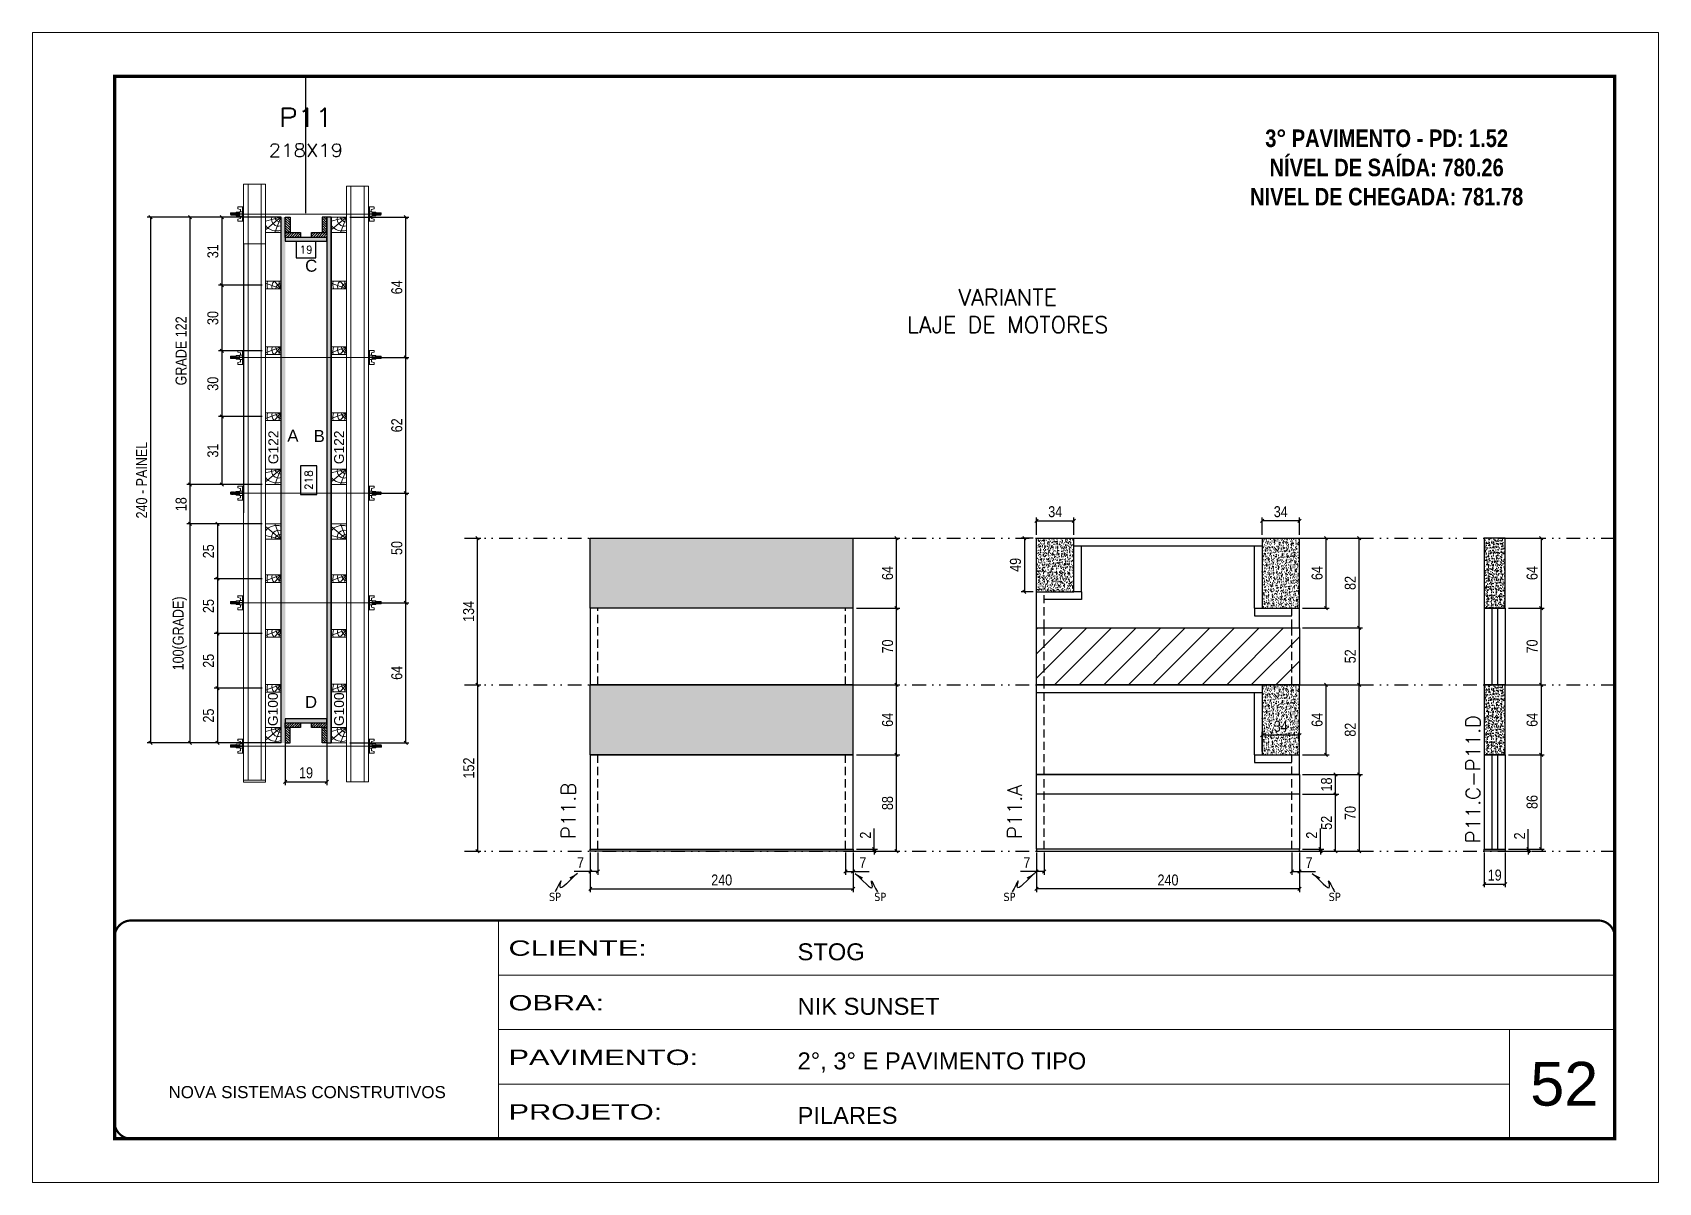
# Model space of a CAD drawing. Extents: x 808 to 7089, y -98 to 17032.
# Drawn here: x 5563 to 7048, y 2200 to 3250 of the extents above; entities that cross this region are included whole.
import ezdxf
from ezdxf.enums import TextEntityAlignment as Align

# ---------------------------------------------------------------- set-up
doc = ezdxf.new("R2010")
doc.units = 0
for name, pattern in [('CONTINUO', [0]), ('DASHED', [0.75, 0.5, -0.25]), ('DIVIDE2', [0.625, 0.25, -0.125, 0, -0.125, 0, -0.125]), ('HIDDEN', [0.375, 0.25, -0.125])]:
    doc.linetypes.add(name, pattern=pattern)
for name, color, linetype, lineweight in [('CARIMBO', 255, 'Continuous', 9), ('Folhas', 255, 'Continuous', 9), ('Hachura', 251, 'Continuous', 9), ('Madeira', 126, 'Continuous', 18), ('Perfil Metálico', 224, 'Continuous', 18), ('REAPROVEITAMENTO', 251, 'Continuous', 9), ('SARRAFO DE PRESSAO', 251, 'DASHED', 9), ('Texto Seção', 7, 'Continuous', 15)]:
    doc.layers.add(name, color=color, linetype=linetype, lineweight=lineweight)
for name, color, linetype in [('CHAPA', 1, 'Continuous'), ('COTA', 241, 'Continuous'), ('Cota Seção (2x)', 241, 'Continuous'), ('MEIO_PONT', 93, 'Continuous'), ('NOMENCLATURA', 7, 'Continuous'), ('Nível', 160, 'Continuous'), ('Painéis', 200, 'Continuous'), ('SARR_2.2x7', 40, 'Continuous'), ('SARRAFO', 251, 'Continuous'), ('Sarrafo de Pressão', 42, 'HIDDEN'), ('texto', 7, 'Continuous'), ('Texto de Titulo', 7, 'Continuous'), ('Texto Qtd Sarr', 242, 'Continuous'), ('TEXTO_GERAL', 7, 'Continuous')]:
    doc.layers.add(name, color=color, linetype=linetype)
doc.styles.add('ARIAL', font='arial.ttf')
doc.styles.add('COTA TECNICA', font='techl___.ttf', dxfattribs={"height": 10})
doc.styles.add('COTA TECNICA 2X', font='techl___.ttf', dxfattribs={"height": 10})
doc.styles.add('COTA TECNICA-50', font='techl___.ttf', dxfattribs={"height": 10})
doc.styles.add('REGUA-120', font='ROMANS.shx', dxfattribs={"height": 15})
doc.styles.add('ROMANC', font='techb___.ttf', dxfattribs={"height": 2.5})
doc.styles.add('ROMANS', font='romans.shx')
doc.styles.add('SANSSERIF', font='sas_____.pfb')
doc.styles.get("Standard").update_dxf_attribs({"font": 'arial.ttf'})
doc.styles.add('Tecnologia', font='')
doc.styles.get('Tecnologia').set_extended_font_data('Forgotten Futurist')
doc.dimstyles.new('COTA PAINEL-50', dxfattribs={"dimtxt": 10, "dimasz": 3, "dimexe": 3, "dimexo": 3, "dimgap": 3, "dimtad": 1, "dimdec": 1, "dimzin": 12, "dimdsep": 46, "dimtxsty": 'COTA TECNICA-50', "dimblk1": 'OBLIQUE', "dimblk2": 'OBLIQUE', "dimsah": 1, "dimcen": 0.9, "dimclrd": 4, "dimclre": 4, "dimclrt": 240, "dimadec": 1, "dimazin": 3, "dimtfac": 1, "dimtdec": 1, "dimtmove": 0, "dimatfit": 3, "dimfxl": 1, "dimtolj": 1, "dimtzin": 12, "dimarcsym": 0})
doc.dimstyles.new('PAINEL', dxfattribs={"dimtxt": 10, "dimasz": 3, "dimexe": 3, "dimexo": 3, "dimgap": 3, "dimtad": 1, "dimdec": 1, "dimzin": 12, "dimdsep": 46, "dimtxsty": 'COTA TECNICA', "dimblk1": 'OBLIQUE', "dimblk2": 'OBLIQUE', "dimsah": 1, "dimcen": 0.9, "dimclrd": 4, "dimclre": 4, "dimclrt": 240, "dimadec": 1, "dimazin": 3, "dimtfac": 1, "dimtdec": 1, "dimtmove": 0, "dimatfit": 3, "dimfxl": 1, "dimtolj": 1, "dimtzin": 12, "dimarcsym": 0})
doc.dimstyles.new('SECAO PILAR', dxfattribs={"dimtxt": 10, "dimasz": 3, "dimexe": 3, "dimexo": 3, "dimgap": 3, "dimtad": 1, "dimdec": 1, "dimlfac": 0.5, "dimzin": 12, "dimdsep": 46, "dimtxsty": 'COTA TECNICA 2X', "dimblk1": 'OBLIQUE', "dimblk2": 'OBLIQUE', "dimsah": 1, "dimcen": 0.9, "dimclrd": 256, "dimclre": 256, "dimclrt": 256, "dimadec": 1, "dimazin": 3, "dimtfac": 1, "dimtdec": 1, "dimtmove": 0, "dimatfit": 3, "dimfxl": 1, "dimtolj": 1, "dimtzin": 12, "dimarcsym": 0})
doc.dimstyles.new('SECÇÃO 2', dxfattribs={"dimtxt": 7, "dimasz": 6, "dimexe": 0.18, "dimexo": 2, "dimgap": -4, "dimtad": 3, "dimdec": 1, "dimlfac": 0.5, "dimzin": 12, "dimdsep": 46, "dimtxsty": 'ROMANS', "dimblk": 'ARCHTICK', "dimcen": 0.09, "dimse1": 1, "dimse2": 1, "dimsd1": 1, "dimsd2": 1, "dimclrd": 180, "dimclre": 5, "dimclrt": 1, "dimadec": 0, "dimazin": 3, "dimtfac": 1, "dimtdec": 1, "dimtofl": 0, "dimtmove": 0, "dimatfit": 3, "dimldrblk": 'ARCHTICK', "dimfxl": 1, "dimtolj": 1, "dimtzin": 0, "dimarcsym": 0})
doc.dimstyles.get("Standard").update_dxf_attribs({"dimtxt": 0.18, "dimasz": 0.18, "dimexe": 0.18, "dimexo": 0.0625, "dimgap": 0.09, "dimtad": 0, "dimtih": 1, "dimtoh": 1, "dimdec": 4, "dimzin": 0, "dimdsep": 46, "dimtxsty": 'Standard', "dimcen": 0.09, "dimadec": 0, "dimazin": 0, "dimtfac": 1, "dimtdec": 4, "dimtofl": 0, "dimtmove": 0, "dimatfit": 3, "dimfxl": 1, "dimtolj": 1, "dimtzin": 0, "dimarcsym": 0})
pattern_1 = [(135, (-17097.4401, 12204.9005), (-1.12253202, -1.12253202), [])]
pattern_2 = [(50, (-13497.571, -1544.998), (5.4655401, -0.4781726), [0.5715, -6.2865]), (355, (-13497.571, -1544.998), (-1.0573026, 5.7317054), [0.4572, -5.0292175]), (100.451445, (-13497.1157, -1545.038), (4.4082374, 5.2535326), [0.4857003, -5.3427073]), (46.1842, (-13497.571, -1543.474), (8.1323712, -1.2612698), [0.85725, -9.42975]), (96.635558, (-13496.8934, -1543.579), (7.122124, 7.4227837), [0.7285507, -8.0140682]), (351.18415, (-13497.571, -1543.474), (7.122124, 7.4227837), [0.685799, -7.543792]), (21, (-13496.809, -1543.855), (4.5484317, -3.0679559), [0.5715, -6.2865]), (326, (-13496.809, -1543.855), (1.8540609, 5.525639), [0.4572, -5.0292]), (71.451445, (-13496.43, -1544.111), (6.4024926, 2.457683), [0.4857003, -5.3426981]), (37.5, (-13497.5711, -1544.9982), (0.0926581, 2.53665117), [0, -4.96824, 0, -5.1054, 0, -5.04825]), (7.5, (-13497.571, -1544.9982), (2.00458988, 3.00541724), [0, -2.91084, 0, -4.85394, 0, -1.92405]), (327.5, (-13499.2704, -1544.9982), (4.06771786, -0.17186232), [0, -1.905, 0, -5.9436, 0, -7.8867]), (317.5, (-13500.0324, -1544.9982), (4.44387544, 0.76279473), [0, -2.4765, 0, -3.94716, 0, -5.6007])]

msp = doc.modelspace()

# ---------------------------------------------------------------- texts
at = {"layer": 'CARIMBO', "style": 'ARIAL'}
msp.add_text('52', height=40, dxfattribs=at).set_placement((6931.03, 2269.72))
at = {"layer": 'NOMENCLATURA', "color": 2, "insert": (6799.91, 3187.72), "char_height": 16, "attachment_point": 2, "style": 'ROMANC'}
msp.add_mtext_dynamic_manual_height_columns('\\P3° PAVIMENTO - PD: 1.52\\PNÍVEL DE SAÍDA: 780.26\\PNIVEL DE CHEGADA: 781.78', width=328.3607, gutter_width=1, heights=[0], dxfattribs=at)
at = {"layer": 'texto', "color": 0, "char_height": 7.5, "attachment_point": 5}
for insert in [(6040.35, 2460.31), (6337.37, 2460.31), (6455.4, 2460.31), (6752.43, 2460.31)]:
    msp.add_mtext('{\\fTahoma|b0|i0|c0|p34;\\C4;SP}', dxfattribs=dict(at, insert=insert))
at = {"layer": 'Texto Seção', "color": 0, "linetype": 'Continuous', "style": 'SANSSERIF'}
for p in [(5783.11, 2855.42), (5843.11, 2855.42)]:
    msp.add_text('G122', height=9, rotation=90, dxfattribs=at).set_placement(p, align=Align.MIDDLE_LEFT)
at = {"layer": 'Texto Seção', "insert": (6252.92, 2975.26), "char_height": 15, "width": 401.7274, "attachment_point": 7, "style": 'REGUA-120'}
msp.add_mtext('\\pxqc;VARIANTE\\PLAJE DE MOTORES', dxfattribs=at)
at = {"layer": 'Texto Seção', "char_height": 13, "width": 285.3299, "attachment_point": 7, "rotation": 90, "style": 'REGUA-120'}
for s, insert in [('P11.C-P11.D', (6885.36, 2509.4)), ('P11.B', (6059.13, 2513.24)), ('P11.A', (6466.71, 2513.24))]:
    msp.add_mtext(s, dxfattribs=dict(at, insert=insert))
at = {"layer": 'TEXTO_GERAL', "style": 'ARIAL'}
for s, p in [('C', (5817.69, 3036.69)), ('A', (5800.98, 2881.45)), ('B', (5824.99, 2881.19)), ('D', (5817.48, 2638.34))]:
    msp.add_text(s, height=11, dxfattribs=at).set_placement(p, align=Align.MIDDLE_CENTER)
at = {"layer": 'TEXTO_GERAL', "color": 0, "linetype": 'Continuous', "style": 'SANSSERIF'}
for p in [(5782.7, 2616.3), (5843.11, 2616.3)]:
    msp.add_text('G100', height=9, rotation=90, dxfattribs=at).set_placement(p, align=Align.MIDDLE_LEFT)

# ---------------------------------------------------------------- blocks, each defined once
blk = doc.blocks.new('9999999999')
at = {"color": 30, "linetype": 'CONTINUO'}
for p, q in [((98564.6, 34230.2), (98564.6, 34429.4)), ((98564.6, 34379.6), (99584, 34379.6)), ((98564.6, 34329.8), (99488, 34329.8)), ((99584, 34329.8), (99488, 34329.8)), ((99488, 34329.8), (99488, 34230.2)), ((98564.6, 34280), (99488, 34280))]:
    blk.add_line(p, q, dxfattribs=at)
at = {"color": 30, "linetype": 'CONTINUO', "const_width": 2}
blk.add_lwpolyline([(99584, 34230.2), (99584, 34414.4, 0.414214), (99569, 34429.4), (98229, 34429.4, 0.414214), (98214, 34414.4), (98214, 34245.2, 0.414214), (98229, 34230.2), (99584, 34230.2)], format="xyb", dxfattribs=at)
at = {"layer": 'Folhas'}
blk.add_lwpolyline([(98139, 34190.2), (99624, 34190.2), (99624, 35240.2), (98139, 35240.2)], close=True, dxfattribs=at)
at = {"layer": 'Folhas', "color": 30, "const_width": 3}
blk.add_lwpolyline([(98214, 34230.2), (99584, 34230.2), (99584, 35200.2), (98214, 35200.2)], close=True, dxfattribs=at)
at = {"color": 7, "linetype": 'Continuous', "ltscale": 5, "style": 'ARIAL'}
for s, height, p in [('STOG', 15.48, (98837.7, 34393.1)), ('NIK SUNSET', 15.48, (98837.7, 34343.3)), ('2°, 3° E PAVIMENTO TIPO', 15.483, (98837.7, 34293.5)), ('NOVA SISTEMAS CONSTRUTIVOS', 11.059, (98263.2, 34267.2)), ('PILARES', 15.48, (98837.7, 34243.7))]:
    blk.add_text(s, height=height, dxfattribs=at).set_placement(p)
at = {"layer": 'Folhas', "color": 7, "style": 'Tecnologia', "width": 1.5}
for s, p in [('CLIENTE:', (98573.7, 34397.2)), ('OBRA:', (98573.7, 34347.3)), ('PAVIMENTO:', (98573.7, 34297.5)), ('PROJETO:', (98573.7, 34247.7))]:
    blk.add_text(s, height=14, dxfattribs=at).set_placement(p)
blk = doc.blocks.new('titulo1')
at = {"layer": 'Defpoints', "color": 252, "linetype": 'HIDDEN', "ltscale": 2}
blk.add_line((0, 0), (0, 125), dxfattribs=at)
at = {"layer": 'Defpoints', "style": 'ROMANS', "oblique": 15}
blk.add_attdef('FOLHA', text='', height=10, dxfattribs=at).set_placement((0, 15.6), align=Align.MIDDLE_CENTER)
at = {"layer": 'Texto Qtd Sarr', "color": 3, "style": 'ROMANS', "oblique": 15}
for tag, height, p in [('TITULO', 17, (0, 71.4)), ('SEÇÃO', 12, (0, 41.5))]:
    blk.add_attdef(tag, text='', height=height, dxfattribs=at).set_placement(p, align=Align.MIDDLE_CENTER)
blk = doc.blocks.new('*D84')
at = {"layer": 'Cota Seção (2x)', "color": 180, "lineweight": -2, "transparency": 16777216}
for p, q in [((5822, 3058.8), (5804, 3058.8)), ((5804, 3058.8), (5804, 3043.8)), ((5822, 3043.8), (5822, 3058.8)), ((5804, 3043.8), (5822, 3043.8))]:
    blk.add_line(p, q, dxfattribs=at)
at = {"layer": 'Defpoints', "color": 0, "transparency": 16777216}
for p in [(5794, 3041.6), (5794, 3039.8), (5832, 3041.6)]:
    blk.add_point(p, dxfattribs=at)
at = {"layer": 'Cota Seção (2x)', "color": 1, "transparency": 16777216, "insert": (5813, 3051.3), "char_height": 7, "attachment_point": 5, "style": 'ROMANS'}
blk.add_mtext('\\A1;19', dxfattribs=at)
blk = doc.blocks.new('_ArchTick')
at = {"color": 0, "linetype": 'ByBlock', "const_width": 0.15}
blk.add_lwpolyline([(-0.5, -0.5), (0.5, 0.5)], dxfattribs=at)
blk = doc.blocks.new('_Oblique')
at = {"color": 0, "linetype": 'ByBlock', "lineweight": -2}
blk.add_line((-0.5, -0.5), (0.5, 0.5), dxfattribs=at)
blk = doc.blocks.new('*D85')
at = {"layer": 'Cota Seção (2x)', "lineweight": -2, "transparency": 16777216}
for p, q in [((5790.3, 3080.9), (5668, 3080.9)), ((5671, 3080.9), (5671, 2600.9)), ((5790.3, 2600.9), (5668, 2600.9))]:
    blk.add_line(p, q, dxfattribs=at)
at = {"layer": 'Defpoints', "color": 0, "transparency": 16777216}
for p in [(5793.3, 3080.9), (5671, 2600.9), (5793.3, 2600.9)]:
    blk.add_point(p, dxfattribs=at)
at = {"layer": 'Cota Seção (2x)', "lineweight": -2, "transparency": 16777216, "xscale": 3, "yscale": 3, "zscale": 3}
for p, rotation in [((5671, 3080.9), 90), ((5671, 2600.9), 270)]:
    blk.add_blockref('_Oblique', p, dxfattribs=dict(at, rotation=rotation))
at = {"layer": 'Cota Seção (2x)', "transparency": 16777216, "insert": (5662.9, 2840.9), "char_height": 10, "attachment_point": 5, "rotation": 90, "style": 'COTA TECNICA 2X'}
blk.add_mtext('\\A1;240 - PAINEL', dxfattribs=at)
blk = doc.blocks.new('C')
at = {"layer": 'Hachura', "color": 0}
for p, q in [((0, 3.22), (0, -3.22)), ((0.45, 3.22), (0, 3.22)), ((0.46, 3.16), (0, 3.16)), ((0.46, 3.05), (0, 3.05)), ((0.46, 2.88), (0, 2.88)), ((0, 2.75), (0, -1.16)), ((0.46, 2.65), (0, 2.65)), ((0.46, 2.23), (0, 2.23)), ((0.46, 1.51), (0, 1.51)), ((0.39, 0.49), (0.17, 0.49)), ((0.45, -3.23), (0.45, 3.22)), ((0.45, 3.22), (2.58, 3.22)), ((1.74, 0.97), (0.45, 0.97)), ((1.45, 0.1), (0.45, 0.1)), ((1.35, 1.94), (1.35, 0.96)), ((2.58, 2.39), (1.47, 2.09)), ((1.74, -0.97), (1.74, 0.97)), ((1.74, 0.97), (1.74, 0.84)), ((1.74, 0.97), (1.74, 0.84)), ((1.74, 0.84), (3.35, 0.84)), ((3.35, 0.45), (1.74, 0.45)), ((2.58, 3.22), (2.58, 2.39)), ((3.32, 0.84), (3.32, -0.84)), ((3.35, 0.84), (3.35, -0.84)), ((3.68, 0.45), (3.35, 0.45)), ((3.84, -0.52), (3.35, 0.45)), ((3.35, 0.06), (3.67, -0.57)), ((3.68, 0.45), (4.16, -0.52)), ((3.72, 0.5), (4.25, -0.57)), ((4.37, -0.55), (3.83, 0.53)), ((4.15, 0.45), (3.93, 0.45)), ((4.42, -0.52), (3.93, 0.45)), ((4.15, 0.45), (4.26, 0.45)), ((4.26, 0.45), (4.74, -0.52)), ((4.3, 0.5), (4.83, -0.57)), ((4.95, -0.55), (4.41, 0.53)), ((4.51, 0.45), (4.84, 0.45)), ((5, -0.52), (4.51, 0.45)), ((4.84, 0.45), (5.32, -0.52)), ((4.88, 0.5), (5.41, -0.57)), ((5.53, -0.55), (4.99, 0.53)), ((5.58, -0.52), (5.09, 0.45)), ((5.42, 0.45), (5.09, 0.45)), ((5.58, -0.52), (5.09, 0.45)), ((5.42, 0.45), (5.74, -0.19)), ((5.46, 0.5), (5.74, -0.07)), ((5.74, 0.19), (5.57, 0.53)), ((5.74, 0.32), (5.68, 0.45)), ((5.68, 0.45), (5.74, 0.45)), ((5.74, 0.45), (5.9, 0.29)), ((5.74, 0.45), (5.74, -0.52)), ((5.9, -0.36), (5.9, 0.29)), ((0.45, 0), (0, 0)), ((0.46, -1.52), (0, -1.52)), ((0.46, -2.23), (0, -2.23)), ((0.46, -2.65), (0, -2.65)), ((0.46, -2.88), (0, -2.88)), ((0.46, -3.05), (0, -3.05)), ((0.46, -3.16), (0, -3.16)), ((0, -3.22), (2.57, -3.22)), ((0.08, -0.48), (0.29, -0.48)), ((0.29, -0.48), (0.4, -0.48)), ((0.45, 0), (0.45, -0.97)), ((0.45, -0.16), (1.45, -0.16)), ((0.45, -0.65), (0.45, -0.32)), ((0.45, -3.23), (0.45, -0.65)), ((0.45, -0.97), (1.74, -0.97)), ((1.35, -1.94), (1.35, -0.97)), ((2.58, -2.39), (1.47, -2.1)), ((3.35, -0.32), (1.74, -0.32)), ((3.35, -0.84), (1.74, -0.84)), ((2.58, -3.23), (2.58, -2.39)), ((3.35, -0.07), (3.58, -0.52)), ((3.35, -0.52), (3.58, -0.52)), ((3.84, -0.52), (4.16, -0.52)), ((4.42, -0.52), (4.74, -0.52)), ((4.63, -0.52), (4.74, -0.52)), ((5, -0.52), (5.32, -0.52)), ((5.58, -0.52), (5.74, -0.52)), ((5.74, -0.52), (5.9, -0.36)), ((5.74, -0.52), (5.74, -0.52))]:
    blk.add_line(p, q, dxfattribs=at)
for centre, radius, start, end in [((1.52, 1.94), 0.161, 104.74356, 180), ((1.44, -0.03), 0.129, 272.69497, 87.30503), ((3.81, 0.39), 0.143, 25.56881, 154.43119), ((4.39, 0.39), 0.143, 25.56881, 154.43119), ((4.97, 0.39), 0.143, 25.56881, 154.43119), ((5.55, 0.39), 0.143, 25.56881, 154.43119), ((0.17, -0.37), 0.174, 221.74404, 317.85924), ((1.52, -1.94), 0.161, 180, 255.25644), ((3.71, -0.4), 0.174, 222.14076, 318.25596), ((4.29, -0.4), 0.174, 222.14076, 318.25596), ((4.87, -0.4), 0.174, 222.14076, 318.25596), ((5.45, -0.4), 0.174, 222.14076, 318.25596), ((5.61, -0.4), 0.174, 317.85924, 318.25596)]:
    blk.add_arc(centre, radius, start, end, dxfattribs=at)
blk = doc.blocks.new('PONTALETE')
at = {"layer": 'Madeira'}
for q in [(2.71, 7), (7, 5.76), (7, 1.74)]:
    blk.add_line((0, 0), q, dxfattribs=at)
blk.add_lwpolyline([(0, 0), (7, 0), (7, 7), (0, 7)], close=True, dxfattribs=at)
for centre, radius, start, end in [((2.04, 0.06), 6.23, 37.28179, 109.09128), ((1.09, 0.9), 3.19, 343.60304, 109.98471), ((-0.21, -0.78), 3.09, 14.63219, 86.0383)]:
    blk.add_arc(centre, radius, start, end, dxfattribs=at)
blk = doc.blocks.new('MEIO PONTALETE')
at = {"layer": 'Madeira'}
for q in [(2.71, 7), (3.5, 2.88), (3.5, 0.87)]:
    blk.add_line((0, 0), q, dxfattribs=at)
blk.add_lwpolyline([(0, 0), (3.5, 0), (3.5, 7), (0, 7)], close=True, dxfattribs=at)
for centre, radius, start, end in [((2.04, 0.06), 6.23, 76.44987, 109.09128), ((1.09, 0.9), 3.19, 40.90626, 109.98471), ((-0.21, -0.78), 3.09, 14.63219, 86.0383)]:
    blk.add_arc(centre, radius, start, end, dxfattribs=at)
blk = doc.blocks.new('*D1567')
at = {"layer": 'Cota Seção (2x)', "lineweight": -2, "transparency": 16777216}
for p, q in [((5773, 3080.9), (5733.1, 3080.9)), ((5736.1, 3080.9), (5736.1, 3018.9)), ((5773, 3018.9), (5733.1, 3018.9))]:
    blk.add_line(p, q, dxfattribs=at)
at = {"layer": 'Defpoints', "color": 0, "transparency": 16777216}
for p in [(5776, 3080.9), (5736.1, 3018.9), (5776, 3018.9)]:
    blk.add_point(p, dxfattribs=at)
at = {"layer": 'Cota Seção (2x)', "lineweight": -2, "transparency": 16777216, "xscale": 3, "yscale": 3, "zscale": 3}
for p, rotation in [((5736.1, 3080.9), 90), ((5736.1, 3018.9), 270)]:
    blk.add_blockref('_Oblique', p, dxfattribs=dict(at, rotation=rotation))
at = {"layer": 'Cota Seção (2x)', "transparency": 16777216, "insert": (5727.9, 3049.9), "char_height": 10, "attachment_point": 5, "rotation": 90, "style": 'COTA TECNICA 2X'}
blk.add_mtext('\\A1;31', dxfattribs=at)
blk = doc.blocks.new('*D1568')
at = {"layer": 'Cota Seção (2x)', "lineweight": -2, "transparency": 16777216}
for p, q in [((5773, 3018.9), (5733.1, 3018.9)), ((5736.1, 3018.9), (5736.1, 2958.9)), ((5773, 2958.9), (5733.1, 2958.9))]:
    blk.add_line(p, q, dxfattribs=at)
at = {"layer": 'Defpoints', "color": 0, "transparency": 16777216}
for p in [(5776, 3018.9), (5736.1, 2958.9), (5776, 2958.9)]:
    blk.add_point(p, dxfattribs=at)
at = {"layer": 'Cota Seção (2x)', "lineweight": -2, "transparency": 16777216, "xscale": 3, "yscale": 3, "zscale": 3}
for p, rotation in [((5736.1, 3018.9), 90), ((5736.1, 2958.9), 270)]:
    blk.add_blockref('_Oblique', p, dxfattribs=dict(at, rotation=rotation))
at = {"layer": 'Cota Seção (2x)', "transparency": 16777216, "insert": (5727.9, 2988.9), "char_height": 10, "attachment_point": 5, "rotation": 90, "style": 'COTA TECNICA 2X'}
blk.add_mtext('\\A1;30', dxfattribs=at)
blk = doc.blocks.new('*D1569')
at = {"layer": 'Cota Seção (2x)', "lineweight": -2, "transparency": 16777216}
for p, q in [((5773, 2958.9), (5733.1, 2958.9)), ((5736.1, 2958.9), (5736.1, 2898.9)), ((5773, 2898.9), (5733.1, 2898.9))]:
    blk.add_line(p, q, dxfattribs=at)
at = {"layer": 'Defpoints', "color": 0, "transparency": 16777216}
for p in [(5776, 2958.9), (5736.1, 2898.9), (5776, 2898.9)]:
    blk.add_point(p, dxfattribs=at)
at = {"layer": 'Cota Seção (2x)', "lineweight": -2, "transparency": 16777216, "xscale": 3, "yscale": 3, "zscale": 3}
for p, rotation in [((5736.1, 2958.9), 90), ((5736.1, 2898.9), 270)]:
    blk.add_blockref('_Oblique', p, dxfattribs=dict(at, rotation=rotation))
at = {"layer": 'Cota Seção (2x)', "transparency": 16777216, "insert": (5727.9, 2928.9), "char_height": 10, "attachment_point": 5, "rotation": 90, "style": 'COTA TECNICA 2X'}
blk.add_mtext('\\A1;30', dxfattribs=at)
blk = doc.blocks.new('*D1570')
at = {"layer": 'Cota Seção (2x)', "lineweight": -2, "transparency": 16777216}
for p, q in [((5773, 2898.9), (5733.1, 2898.9)), ((5736.1, 2898.9), (5736.1, 2836.9)), ((5773, 2836.9), (5733.1, 2836.9))]:
    blk.add_line(p, q, dxfattribs=at)
at = {"layer": 'Defpoints', "color": 0, "transparency": 16777216}
for p in [(5776, 2898.9), (5736.1, 2836.9), (5776, 2836.9)]:
    blk.add_point(p, dxfattribs=at)
at = {"layer": 'Cota Seção (2x)', "lineweight": -2, "transparency": 16777216, "xscale": 3, "yscale": 3, "zscale": 3}
for p, rotation in [((5736.1, 2898.9), 90), ((5736.1, 2836.9), 270)]:
    blk.add_blockref('_Oblique', p, dxfattribs=dict(at, rotation=rotation))
at = {"layer": 'Cota Seção (2x)', "transparency": 16777216, "insert": (5727.9, 2867.9), "char_height": 10, "attachment_point": 5, "rotation": 90, "style": 'COTA TECNICA 2X'}
blk.add_mtext('\\A1;31', dxfattribs=at)
blk = doc.blocks.new('*D1571')
at = {"layer": 'Cota Seção (2x)', "lineweight": -2, "transparency": 16777216}
for p, q in [((5773, 3080.9), (5704, 3080.9)), ((5707, 2836.9), (5707, 3080.9)), ((5773, 2836.9), (5704, 2836.9))]:
    blk.add_line(p, q, dxfattribs=at)
at = {"layer": 'Defpoints', "color": 0, "transparency": 16777216}
for p in [(5707, 3080.9), (5776, 3080.9), (5776, 2836.9)]:
    blk.add_point(p, dxfattribs=at)
at = {"layer": 'Cota Seção (2x)', "lineweight": -2, "transparency": 16777216, "xscale": 3, "yscale": 3, "zscale": 3}
for p, rotation in [((5707, 3080.9), 90), ((5707, 2836.9), 270)]:
    blk.add_blockref('_Oblique', p, dxfattribs=dict(at, rotation=rotation))
at = {"layer": 'Cota Seção (2x)', "transparency": 16777216, "insert": (5698.9, 2958.9), "char_height": 10, "attachment_point": 5, "rotation": 90, "style": 'COTA TECNICA 2X'}
blk.add_mtext('\\A1;GRADE 122', dxfattribs=at)
blk = doc.blocks.new('*D1572')
at = {"layer": 'Cota Seção (2x)', "lineweight": -2, "transparency": 16777216}
for p, q in [((5773, 2836.9), (5704, 2836.9)), ((5707, 2800.9), (5707, 2836.9)), ((5773, 2800.9), (5704, 2800.9))]:
    blk.add_line(p, q, dxfattribs=at)
at = {"layer": 'Defpoints', "color": 0, "transparency": 16777216}
for p in [(5707, 2836.9), (5776, 2836.9), (5776, 2800.9)]:
    blk.add_point(p, dxfattribs=at)
at = {"layer": 'Cota Seção (2x)', "lineweight": -2, "transparency": 16777216, "xscale": 3, "yscale": 3, "zscale": 3}
for p, rotation in [((5707, 2836.9), 90), ((5707, 2800.9), 270)]:
    blk.add_blockref('_Oblique', p, dxfattribs=dict(at, rotation=rotation))
at = {"layer": 'Cota Seção (2x)', "transparency": 16777216, "insert": (5698.9, 2818.9), "char_height": 10, "attachment_point": 5, "rotation": 90, "style": 'COTA TECNICA 2X'}
blk.add_mtext('\\A1;18', dxfattribs=at)
blk = doc.blocks.new('*D1573')
at = {"layer": 'Cota Seção (2x)', "lineweight": -2, "transparency": 16777216}
for p, q in [((5879.6, 2728.9), (5907, 2728.9)), ((5904, 2600.9), (5904, 2728.9)), ((5853, 2600.9), (5907, 2600.9))]:
    blk.add_line(p, q, dxfattribs=at)
at = {"layer": 'Defpoints', "color": 0, "transparency": 16777216}
for p in [(5876.6, 2728.9), (5904, 2728.9), (5850, 2600.9)]:
    blk.add_point(p, dxfattribs=at)
at = {"layer": 'Cota Seção (2x)', "lineweight": -2, "transparency": 16777216, "xscale": 3, "yscale": 3, "zscale": 3}
for p, rotation in [((5904, 2728.9), 90), ((5904, 2600.9), 270)]:
    blk.add_blockref('_Oblique', p, dxfattribs=dict(at, rotation=rotation))
at = {"layer": 'Cota Seção (2x)', "transparency": 16777216, "insert": (5895.9, 2664.9), "char_height": 10, "attachment_point": 5, "rotation": 90, "style": 'COTA TECNICA 2X'}
blk.add_mtext('\\A1;64', dxfattribs=at)
blk = doc.blocks.new('*D1574')
at = {"layer": 'Cota Seção (2x)', "lineweight": -2, "transparency": 16777216}
for p, q in [((5872.9, 2828.9), (5907, 2828.9)), ((5904, 2728.9), (5904, 2828.9)), ((5879.6, 2728.9), (5907, 2728.9))]:
    blk.add_line(p, q, dxfattribs=at)
at = {"layer": 'Defpoints', "color": 0, "transparency": 16777216}
for p in [(5869.9, 2828.9), (5904, 2828.9), (5876.6, 2728.9)]:
    blk.add_point(p, dxfattribs=at)
at = {"layer": 'Cota Seção (2x)', "lineweight": -2, "transparency": 16777216, "xscale": 3, "yscale": 3, "zscale": 3}
for p, rotation in [((5904, 2828.9), 90), ((5904, 2728.9), 270)]:
    blk.add_blockref('_Oblique', p, dxfattribs=dict(at, rotation=rotation))
at = {"layer": 'Cota Seção (2x)', "transparency": 16777216, "insert": (5895.9, 2778.9), "char_height": 10, "attachment_point": 5, "rotation": 90, "style": 'COTA TECNICA 2X'}
blk.add_mtext('\\A1;50', dxfattribs=at)
blk = doc.blocks.new('*D1575')
at = {"layer": 'Cota Seção (2x)', "lineweight": -2, "transparency": 16777216}
for p, q in [((5872.9, 2952.9), (5907, 2952.9)), ((5904, 2828.9), (5904, 2952.9)), ((5872.9, 2828.9), (5907, 2828.9))]:
    blk.add_line(p, q, dxfattribs=at)
at = {"layer": 'Defpoints', "color": 0, "transparency": 16777216}
for p in [(5869.9, 2952.9), (5904, 2952.9), (5869.9, 2828.9)]:
    blk.add_point(p, dxfattribs=at)
at = {"layer": 'Cota Seção (2x)', "lineweight": -2, "transparency": 16777216, "xscale": 3, "yscale": 3, "zscale": 3}
for p, rotation in [((5904, 2952.9), 90), ((5904, 2828.9), 270)]:
    blk.add_blockref('_Oblique', p, dxfattribs=dict(at, rotation=rotation))
at = {"layer": 'Cota Seção (2x)', "transparency": 16777216, "insert": (5895.9, 2890.9), "char_height": 10, "attachment_point": 5, "rotation": 90, "style": 'COTA TECNICA 2X'}
blk.add_mtext('\\A1;62', dxfattribs=at)
blk = doc.blocks.new('*D1576')
at = {"layer": 'Cota Seção (2x)', "lineweight": -2, "transparency": 16777216}
for p, q in [((5853, 3080.9), (5907, 3080.9)), ((5904, 2952.9), (5904, 3080.9)), ((5872.9, 2952.9), (5907, 2952.9))]:
    blk.add_line(p, q, dxfattribs=at)
at = {"layer": 'Defpoints', "color": 0, "transparency": 16777216}
for p in [(5850, 3080.9), (5904, 3080.9), (5869.9, 2952.9)]:
    blk.add_point(p, dxfattribs=at)
at = {"layer": 'Cota Seção (2x)', "lineweight": -2, "transparency": 16777216, "xscale": 3, "yscale": 3, "zscale": 3}
for p, rotation in [((5904, 3080.9), 90), ((5904, 2952.9), 270)]:
    blk.add_blockref('_Oblique', p, dxfattribs=dict(at, rotation=rotation))
at = {"layer": 'Cota Seção (2x)', "transparency": 16777216, "insert": (5895.9, 3016.9), "char_height": 10, "attachment_point": 5, "rotation": 90, "style": 'COTA TECNICA 2X'}
blk.add_mtext('\\A1;64', dxfattribs=at)
blk = doc.blocks.new('*D1577')
at = {"layer": 'COTA', "lineweight": -2, "transparency": 16777216}
for p, q in [((5794, 2616.3), (5794, 2562.5)), ((5832, 2616.3), (5832, 2562.5)), ((5794, 2565.5), (5832, 2565.5))]:
    blk.add_line(p, q, dxfattribs=at)
at = {"layer": 'Defpoints', "color": 0, "transparency": 16777216}
for p in [(5794, 2619.3), (5832, 2619.3), (5832, 2565.5)]:
    blk.add_point(p, dxfattribs=at)
at = {"layer": 'COTA', "lineweight": -2, "transparency": 16777216, "xscale": 3, "yscale": 3, "zscale": 3, "rotation": 180}
blk.add_blockref('_Oblique', (5794, 2565.5), dxfattribs=at)
at = {"layer": 'COTA', "lineweight": -2, "transparency": 16777216, "xscale": 3, "yscale": 3, "zscale": 3}
blk.add_blockref('_Oblique', (5832, 2565.5), dxfattribs=at)
at = {"layer": 'COTA', "transparency": 16777216, "insert": (5813, 2573.6), "char_height": 10, "attachment_point": 5, "style": 'COTA TECNICA 2X'}
blk.add_mtext('\\A1;19', dxfattribs=at)
blk = doc.blocks.new('*D86')
at = {"layer": 'Cota Seção (2x)', "lineweight": -2, "transparency": 16777216}
for p, q in [((5773, 2800.9), (5729, 2800.9)), ((5732, 2800.9), (5732, 2750.9)), ((5773, 2750.9), (5729, 2750.9))]:
    blk.add_line(p, q, dxfattribs=at)
at = {"layer": 'Defpoints', "color": 0, "transparency": 16777216}
for p in [(5776, 2800.9), (5732, 2750.9), (5776, 2750.9)]:
    blk.add_point(p, dxfattribs=at)
at = {"layer": 'Cota Seção (2x)', "lineweight": -2, "transparency": 16777216, "xscale": 3, "yscale": 3, "zscale": 3}
for p, rotation in [((5732, 2800.9), 90), ((5732, 2750.9), 270)]:
    blk.add_blockref('_Oblique', p, dxfattribs=dict(at, rotation=rotation))
at = {"layer": 'Cota Seção (2x)', "transparency": 16777216, "insert": (5723.9, 2775.9), "char_height": 10, "attachment_point": 5, "rotation": 90, "style": 'COTA TECNICA 2X'}
blk.add_mtext('\\A1;25', dxfattribs=at)
blk = doc.blocks.new('*D87')
at = {"layer": 'Cota Seção (2x)', "lineweight": -2, "transparency": 16777216}
for p, q in [((5773, 2800.9), (5704, 2800.9)), ((5707, 2600.9), (5707, 2800.9)), ((5773, 2600.9), (5704, 2600.9))]:
    blk.add_line(p, q, dxfattribs=at)
at = {"layer": 'Defpoints', "color": 0, "transparency": 16777216}
for p in [(5707, 2800.9), (5776, 2800.9), (5776, 2600.9)]:
    blk.add_point(p, dxfattribs=at)
at = {"layer": 'Cota Seção (2x)', "lineweight": -2, "transparency": 16777216, "xscale": 3, "yscale": 3, "zscale": 3}
for p, rotation in [((5707, 2800.9), 90), ((5707, 2600.9), 270)]:
    blk.add_blockref('_Oblique', p, dxfattribs=dict(at, rotation=rotation))
at = {"layer": 'Cota Seção (2x)', "transparency": 16777216, "insert": (5697.7, 2700.9), "char_height": 10, "attachment_point": 5, "rotation": 90, "style": 'COTA TECNICA 2X'}
blk.add_mtext('\\A1;100(GRADE)', dxfattribs=at)
blk = doc.blocks.new('*D1578')
at = {"layer": 'Cota Seção (2x)', "lineweight": -2, "transparency": 16777216}
for p, q in [((5773, 2750.9), (5729, 2750.9)), ((5732, 2750.9), (5732, 2700.9)), ((5773, 2700.9), (5729, 2700.9))]:
    blk.add_line(p, q, dxfattribs=at)
at = {"layer": 'Defpoints', "color": 0, "transparency": 16777216}
for p in [(5776, 2750.9), (5732, 2700.9), (5776, 2700.9)]:
    blk.add_point(p, dxfattribs=at)
at = {"layer": 'Cota Seção (2x)', "lineweight": -2, "transparency": 16777216, "xscale": 3, "yscale": 3, "zscale": 3}
for p, rotation in [((5732, 2750.9), 90), ((5732, 2700.9), 270)]:
    blk.add_blockref('_Oblique', p, dxfattribs=dict(at, rotation=rotation))
at = {"layer": 'Cota Seção (2x)', "transparency": 16777216, "insert": (5723.9, 2725.9), "char_height": 10, "attachment_point": 5, "rotation": 90, "style": 'COTA TECNICA 2X'}
blk.add_mtext('\\A1;25', dxfattribs=at)
blk = doc.blocks.new('*D1579')
at = {"layer": 'Cota Seção (2x)', "lineweight": -2, "transparency": 16777216}
for p, q in [((5773, 2700.9), (5729, 2700.9)), ((5732, 2700.9), (5732, 2650.9)), ((5773, 2650.9), (5729, 2650.9))]:
    blk.add_line(p, q, dxfattribs=at)
at = {"layer": 'Defpoints', "color": 0, "transparency": 16777216}
for p in [(5776, 2700.9), (5732, 2650.9), (5776, 2650.9)]:
    blk.add_point(p, dxfattribs=at)
at = {"layer": 'Cota Seção (2x)', "lineweight": -2, "transparency": 16777216, "xscale": 3, "yscale": 3, "zscale": 3}
for p, rotation in [((5732, 2700.9), 90), ((5732, 2650.9), 270)]:
    blk.add_blockref('_Oblique', p, dxfattribs=dict(at, rotation=rotation))
at = {"layer": 'Cota Seção (2x)', "transparency": 16777216, "insert": (5723.9, 2675.9), "char_height": 10, "attachment_point": 5, "rotation": 90, "style": 'COTA TECNICA 2X'}
blk.add_mtext('\\A1;25', dxfattribs=at)
blk = doc.blocks.new('*D1582')
at = {"layer": 'Cota Seção (2x)', "lineweight": -2, "transparency": 16777216}
for p, q in [((5773, 2650.9), (5729, 2650.9)), ((5732, 2650.9), (5732, 2600.9)), ((5773, 2600.9), (5729, 2600.9))]:
    blk.add_line(p, q, dxfattribs=at)
at = {"layer": 'Defpoints', "color": 0, "transparency": 16777216}
for p in [(5776, 2650.9), (5732, 2600.9), (5776, 2600.9)]:
    blk.add_point(p, dxfattribs=at)
at = {"layer": 'Cota Seção (2x)', "lineweight": -2, "transparency": 16777216, "xscale": 3, "yscale": 3, "zscale": 3}
for p, rotation in [((5732, 2650.9), 90), ((5732, 2600.9), 270)]:
    blk.add_blockref('_Oblique', p, dxfattribs=dict(at, rotation=rotation))
at = {"layer": 'Cota Seção (2x)', "transparency": 16777216, "insert": (5723.9, 2625.9), "char_height": 10, "attachment_point": 5, "rotation": 90, "style": 'COTA TECNICA 2X'}
blk.add_mtext('\\A1;25', dxfattribs=at)
blk = doc.blocks.new('*D1583')
at = {"layer": 'Cota Seção (2x)', "color": 180, "lineweight": -2, "transparency": 16777216}
for p, q in [((5822.8, 2853.9), (5807.8, 2853.9)), ((5807.8, 2853.9), (5807.8, 2827.9)), ((5822.8, 2827.9), (5822.8, 2853.9)), ((5807.8, 2827.9), (5822.8, 2827.9))]:
    blk.add_line(p, q, dxfattribs=at)
at = {"layer": 'Defpoints', "color": 0, "transparency": 16777216}
for p in [(5826.8, 3058.9), (5832, 3058.9), (5832, 2622.9)]:
    blk.add_point(p, dxfattribs=at)
at = {"layer": 'Cota Seção (2x)', "color": 1, "transparency": 16777216, "insert": (5815.3, 2840.9), "char_height": 7, "attachment_point": 5, "rotation": 90, "style": 'ROMANS'}
blk.add_mtext('\\A1;218', dxfattribs=at)
blk = doc.blocks.new('*D107')
at = {"layer": 'COTA', "color": 4, "lineweight": -2, "transparency": 16777216}
for p, q in [((5960.8, 2788), (5972.7, 2788)), ((5969.7, 2654), (5969.7, 2788)), ((5960.8, 2654), (5972.7, 2654))]:
    blk.add_line(p, q, dxfattribs=at)
at = {"layer": 'Defpoints', "color": 0, "transparency": 16777216}
for p in [(5957.8, 2788), (5969.7, 2788), (5957.8, 2654)]:
    blk.add_point(p, dxfattribs=at)
at = {"layer": 'COTA', "color": 4, "lineweight": -2, "transparency": 16777216, "xscale": 3, "yscale": 3, "zscale": 3}
for p, rotation in [((5969.7, 2788), 90), ((5969.7, 2654), 270)]:
    blk.add_blockref('_Oblique', p, dxfattribs=dict(at, rotation=rotation))
at = {"layer": 'COTA', "color": 240, "transparency": 16777216, "insert": (5961.5, 2721), "char_height": 10, "attachment_point": 5, "rotation": 90, "style": 'COTA TECNICA-50'}
blk.add_mtext('\\A1;134', dxfattribs=at)
blk = doc.blocks.new('*D108')
at = {"layer": 'COTA', "color": 4, "lineweight": -2, "transparency": 16777216}
for p, q in [((6480.2, 2501), (6480.2, 2464.6)), ((6720.2, 2501), (6720.2, 2464.6)), ((6720.2, 2467.6), (6480.2, 2467.6))]:
    blk.add_line(p, q, dxfattribs=at)
at = {"layer": 'Defpoints', "color": 0, "transparency": 16777216}
for p in [(6480.2, 2504), (6720.2, 2504), (6480.2, 2467.6)]:
    blk.add_point(p, dxfattribs=at)
at = {"layer": 'COTA', "color": 4, "lineweight": -2, "transparency": 16777216, "xscale": 3, "yscale": 3, "zscale": 3, "rotation": 180}
blk.add_blockref('_Oblique', (6480.2, 2467.6), dxfattribs=at)
at = {"layer": 'COTA', "color": 4, "lineweight": -2, "transparency": 16777216, "xscale": 3, "yscale": 3, "zscale": 3}
blk.add_blockref('_Oblique', (6720.2, 2467.6), dxfattribs=at)
at = {"layer": 'COTA', "color": 240, "transparency": 16777216, "insert": (6600.2, 2475.7), "char_height": 10, "attachment_point": 5, "style": 'COTA TECNICA'}
blk.add_mtext('\\A1;240', dxfattribs=at)
blk = doc.blocks.new('*D109')
at = {"layer": 'COTA', "color": 4, "lineweight": -2, "transparency": 16777216}
for p, q in [((6713.2, 2501), (6713.2, 2480.5)), ((6720.2, 2499), (6720.2, 2480.5)), ((6713.2, 2483.5), (6720.2, 2483.5)), ((6720.2, 2483.5), (6734.9, 2483.5))]:
    blk.add_line(p, q, dxfattribs=at)
at = {"layer": 'Defpoints', "color": 0, "transparency": 16777216}
for p in [(6713.2, 2504), (6720.2, 2502), (6720.2, 2483.5)]:
    blk.add_point(p, dxfattribs=at)
at = {"layer": 'COTA', "color": 4, "lineweight": -2, "transparency": 16777216, "xscale": 3, "yscale": 3, "zscale": 3, "rotation": 180}
blk.add_blockref('_Oblique', (6713.2, 2483.5), dxfattribs=at)
at = {"layer": 'COTA', "color": 4, "lineweight": -2, "transparency": 16777216, "xscale": 3, "yscale": 3, "zscale": 3}
blk.add_blockref('_Oblique', (6720.2, 2483.5), dxfattribs=at)
at = {"layer": 'COTA', "color": 240, "transparency": 16777216, "insert": (6729, 2491.6), "char_height": 10, "attachment_point": 5, "style": 'COTA TECNICA-50'}
blk.add_mtext('\\A1;7', dxfattribs=at)
blk = doc.blocks.new('*D110')
at = {"layer": 'COTA', "color": 4, "lineweight": -2, "transparency": 16777216}
for p, q in [((6480.2, 2499), (6480.2, 2480.5)), ((6487.2, 2501), (6487.2, 2480.5)), ((6480.2, 2483.5), (6465.4, 2483.5)), ((6487.2, 2483.5), (6480.2, 2483.5))]:
    blk.add_line(p, q, dxfattribs=at)
at = {"layer": 'Defpoints', "color": 0, "transparency": 16777216}
for p in [(6480.2, 2502), (6487.2, 2504), (6480.2, 2483.5)]:
    blk.add_point(p, dxfattribs=at)
at = {"layer": 'COTA', "color": 4, "lineweight": -2, "transparency": 16777216, "xscale": 3, "yscale": 3, "zscale": 3, "rotation": 180}
blk.add_blockref('_Oblique', (6480.2, 2483.5), dxfattribs=at)
at = {"layer": 'COTA', "color": 4, "lineweight": -2, "transparency": 16777216, "xscale": 3, "yscale": 3, "zscale": 3}
blk.add_blockref('_Oblique', (6487.2, 2483.5), dxfattribs=at)
at = {"layer": 'COTA', "color": 240, "transparency": 16777216, "insert": (6471.3, 2491.6), "char_height": 10, "attachment_point": 5, "style": 'COTA TECNICA-50'}
blk.add_mtext('\\A1;7', dxfattribs=at)
blk = doc.blocks.new('*D111')
at = {"layer": 'COTA', "color": 4, "linetype": 'ByBlock', "lineweight": -2, "transparency": 16777216}
for p, q in [((6723.2, 2554), (6756.1, 2554)), ((6753.1, 2502), (6753.1, 2554)), ((6723.2, 2502), (6756.1, 2502))]:
    blk.add_line(p, q, dxfattribs=at)
at = {"layer": 'Defpoints', "color": 0, "linetype": 'ByBlock', "transparency": 16777216}
for p in [(6720.2, 2554), (6753.1, 2554), (6720.2, 2502)]:
    blk.add_point(p, dxfattribs=at)
at = {"layer": 'COTA', "color": 4, "linetype": 'ByBlock', "lineweight": -2, "transparency": 16777216, "xscale": 3, "yscale": 3, "zscale": 3}
for p, rotation in [((6753.1, 2554), 90), ((6753.1, 2502), 270)]:
    blk.add_blockref('_Oblique', p, dxfattribs=dict(at, rotation=rotation))
at = {"layer": 'COTA', "color": 240, "linetype": 'ByBlock', "transparency": 16777216, "insert": (6745, 2528), "char_height": 10, "attachment_point": 5, "rotation": 90, "style": 'COTA TECNICA'}
blk.add_mtext('\\A1;52', dxfattribs=at)
blk = doc.blocks.new('*D112')
at = {"layer": 'COTA', "color": 4, "lineweight": -2, "transparency": 16777216}
for p, q in [((6739.4, 2504), (6739.4, 2522.8)), ((6723.2, 2504), (6742.4, 2504)), ((6723.2, 2502), (6742.4, 2502)), ((6739.4, 2502), (6739.4, 2504)), ((6739.4, 2502), (6739.4, 2499))]:
    blk.add_line(p, q, dxfattribs=at)
at = {"layer": 'Defpoints', "color": 0, "transparency": 16777216}
for p in [(6720.2, 2504), (6720.2, 2502), (6739.4, 2502)]:
    blk.add_point(p, dxfattribs=at)
at = {"layer": 'COTA', "color": 4, "lineweight": -2, "transparency": 16777216, "xscale": 3, "yscale": 3, "zscale": 3}
for p, rotation in [((6739.4, 2504), 270), ((6739.4, 2502), 90)]:
    blk.add_blockref('_Oblique', p, dxfattribs=dict(at, rotation=rotation))
at = {"layer": 'COTA', "color": 240, "transparency": 16777216, "insert": (6731.4, 2516.7), "char_height": 10, "attachment_point": 5, "rotation": 90, "style": 'COTA TECNICA-50'}
blk.add_mtext('\\A1;2', dxfattribs=at)
blk = doc.blocks.new('*D113')
at = {"layer": 'COTA', "color": 4, "linetype": 'ByBlock', "lineweight": -2, "transparency": 16777216}
for p, q in [((6723.2, 2554), (6756.1, 2554)), ((6753.1, 2502), (6753.1, 2554)), ((6723.2, 2502), (6756.1, 2502))]:
    blk.add_line(p, q, dxfattribs=at)
at = {"layer": 'Defpoints', "color": 0, "linetype": 'ByBlock', "transparency": 16777216}
for p in [(6720.2, 2554), (6753.1, 2554), (6720.2, 2502)]:
    blk.add_point(p, dxfattribs=at)
at = {"layer": 'COTA', "color": 4, "linetype": 'ByBlock', "lineweight": -2, "transparency": 16777216, "xscale": 3, "yscale": 3, "zscale": 3}
for p, rotation in [((6753.1, 2554), 90), ((6753.1, 2502), 270)]:
    blk.add_blockref('_Oblique', p, dxfattribs=dict(at, rotation=rotation))
at = {"layer": 'COTA', "color": 240, "linetype": 'ByBlock', "transparency": 16777216, "insert": (6745, 2528), "char_height": 10, "attachment_point": 5, "rotation": 90, "style": 'COTA TECNICA'}
blk.add_mtext('\\A1;52', dxfattribs=at)
blk = doc.blocks.new('*D114')
at = {"layer": 'COTA', "color": 4, "lineweight": -2, "transparency": 16777216}
for p, q in [((6072.6, 2501), (6072.6, 2464.6)), ((6312.6, 2501), (6312.6, 2464.6)), ((6072.6, 2467.6), (6312.6, 2467.6))]:
    blk.add_line(p, q, dxfattribs=at)
at = {"layer": 'Defpoints', "color": 0, "transparency": 16777216}
for p in [(6072.6, 2504), (6312.6, 2504), (6312.6, 2467.6)]:
    blk.add_point(p, dxfattribs=at)
at = {"layer": 'COTA', "color": 4, "lineweight": -2, "transparency": 16777216, "xscale": 3, "yscale": 3, "zscale": 3, "rotation": 180}
blk.add_blockref('_Oblique', (6072.6, 2467.6), dxfattribs=at)
at = {"layer": 'COTA', "color": 4, "lineweight": -2, "transparency": 16777216, "xscale": 3, "yscale": 3, "zscale": 3}
blk.add_blockref('_Oblique', (6312.6, 2467.6), dxfattribs=at)
at = {"layer": 'COTA', "color": 240, "transparency": 16777216, "insert": (6192.6, 2475.7), "char_height": 10, "attachment_point": 5, "style": 'COTA TECNICA'}
blk.add_mtext('\\A1;240', dxfattribs=at)
blk = doc.blocks.new('*D115')
at = {"layer": 'COTA', "color": 4, "lineweight": -2, "transparency": 16777216}
for p, q in [((6072.6, 2499), (6072.6, 2480.5)), ((6079.6, 2501), (6079.6, 2480.5)), ((6072.6, 2483.5), (6057.9, 2483.5)), ((6079.6, 2483.5), (6072.6, 2483.5))]:
    blk.add_line(p, q, dxfattribs=at)
at = {"layer": 'Defpoints', "color": 0, "transparency": 16777216}
for p in [(6072.6, 2502), (6079.6, 2504), (6072.6, 2483.5)]:
    blk.add_point(p, dxfattribs=at)
at = {"layer": 'COTA', "color": 4, "lineweight": -2, "transparency": 16777216, "xscale": 3, "yscale": 3, "zscale": 3, "rotation": 180}
blk.add_blockref('_Oblique', (6072.6, 2483.5), dxfattribs=at)
at = {"layer": 'COTA', "color": 4, "lineweight": -2, "transparency": 16777216, "xscale": 3, "yscale": 3, "zscale": 3}
blk.add_blockref('_Oblique', (6079.6, 2483.5), dxfattribs=at)
at = {"layer": 'COTA', "color": 240, "transparency": 16777216, "insert": (6063.7, 2491.6), "char_height": 10, "attachment_point": 5, "style": 'COTA TECNICA-50'}
blk.add_mtext('\\A1;7', dxfattribs=at)
blk = doc.blocks.new('*D116')
at = {"layer": 'COTA', "color": 4, "lineweight": -2, "transparency": 16777216}
for p, q in [((6305.6, 2501), (6305.6, 2480.5)), ((6312.6, 2499), (6312.6, 2480.5)), ((6305.6, 2483.5), (6312.6, 2483.5)), ((6312.6, 2483.5), (6327.3, 2483.5))]:
    blk.add_line(p, q, dxfattribs=at)
at = {"layer": 'Defpoints', "color": 0, "transparency": 16777216}
for p in [(6305.6, 2504), (6312.6, 2502), (6312.6, 2483.5)]:
    blk.add_point(p, dxfattribs=at)
at = {"layer": 'COTA', "color": 4, "lineweight": -2, "transparency": 16777216, "xscale": 3, "yscale": 3, "zscale": 3, "rotation": 180}
blk.add_blockref('_Oblique', (6305.6, 2483.5), dxfattribs=at)
at = {"layer": 'COTA', "color": 4, "lineweight": -2, "transparency": 16777216, "xscale": 3, "yscale": 3, "zscale": 3}
blk.add_blockref('_Oblique', (6312.6, 2483.5), dxfattribs=at)
at = {"layer": 'COTA', "color": 240, "transparency": 16777216, "insert": (6321.5, 2491.6), "char_height": 10, "attachment_point": 5, "style": 'COTA TECNICA-50'}
blk.add_mtext('\\A1;7', dxfattribs=at)
blk = doc.blocks.new('*D117')
at = {"layer": 'COTA', "color": 4, "linetype": 'ByBlock', "lineweight": -2, "transparency": 16777216}
for p, q in [((6315.6, 2590), (6355.2, 2590)), ((6352.2, 2502), (6352.2, 2590)), ((6315.6, 2502), (6355.2, 2502))]:
    blk.add_line(p, q, dxfattribs=at)
at = {"layer": 'Defpoints', "color": 0, "linetype": 'ByBlock', "transparency": 16777216}
for p in [(6312.6, 2590), (6352.2, 2590), (6312.6, 2502)]:
    blk.add_point(p, dxfattribs=at)
at = {"layer": 'COTA', "color": 4, "linetype": 'ByBlock', "lineweight": -2, "transparency": 16777216, "xscale": 3, "yscale": 3, "zscale": 3}
for p, rotation in [((6352.2, 2590), 90), ((6352.2, 2502), 270)]:
    blk.add_blockref('_Oblique', p, dxfattribs=dict(at, rotation=rotation))
at = {"layer": 'COTA', "color": 240, "linetype": 'ByBlock', "transparency": 16777216, "insert": (6344.1, 2546), "char_height": 10, "attachment_point": 5, "rotation": 90, "style": 'COTA TECNICA'}
blk.add_mtext('\\A1;88', dxfattribs=at)
blk = doc.blocks.new('*D118')
at = {"layer": 'COTA', "color": 4, "lineweight": -2, "transparency": 16777216}
for p, q in [((6331.9, 2504), (6331.9, 2522.8)), ((6315.6, 2504), (6334.9, 2504)), ((6315.6, 2502), (6334.9, 2502)), ((6331.9, 2502), (6331.9, 2504)), ((6331.9, 2502), (6331.9, 2499))]:
    blk.add_line(p, q, dxfattribs=at)
at = {"layer": 'Defpoints', "color": 0, "transparency": 16777216}
for p in [(6312.6, 2504), (6312.6, 2502), (6331.9, 2502)]:
    blk.add_point(p, dxfattribs=at)
at = {"layer": 'COTA', "color": 4, "lineweight": -2, "transparency": 16777216, "xscale": 3, "yscale": 3, "zscale": 3}
for p, rotation in [((6331.9, 2504), 270), ((6331.9, 2502), 90)]:
    blk.add_blockref('_Oblique', p, dxfattribs=dict(at, rotation=rotation))
at = {"layer": 'COTA', "color": 240, "transparency": 16777216, "insert": (6323.9, 2516.7), "char_height": 10, "attachment_point": 5, "rotation": 90, "style": 'COTA TECNICA-50'}
blk.add_mtext('\\A1;2', dxfattribs=at)
blk = doc.blocks.new('*D119')
at = {"layer": 'COTA', "color": 4, "linetype": 'ByBlock', "lineweight": -2, "transparency": 16777216}
for p, q in [((6315.6, 2590), (6355.2, 2590)), ((6352.2, 2502), (6352.2, 2590)), ((6315.6, 2502), (6355.2, 2502))]:
    blk.add_line(p, q, dxfattribs=at)
at = {"layer": 'Defpoints', "color": 0, "linetype": 'ByBlock', "transparency": 16777216}
for p in [(6312.6, 2590), (6352.2, 2590), (6312.6, 2502)]:
    blk.add_point(p, dxfattribs=at)
at = {"layer": 'COTA', "color": 4, "linetype": 'ByBlock', "lineweight": -2, "transparency": 16777216, "xscale": 3, "yscale": 3, "zscale": 3}
for p, rotation in [((6352.2, 2590), 90), ((6352.2, 2502), 270)]:
    blk.add_blockref('_Oblique', p, dxfattribs=dict(at, rotation=rotation))
at = {"layer": 'COTA', "color": 240, "linetype": 'ByBlock', "transparency": 16777216, "insert": (6344.1, 2546), "char_height": 10, "attachment_point": 5, "rotation": 90, "style": 'COTA TECNICA'}
blk.add_mtext('\\A1;88', dxfattribs=at)
blk = doc.blocks.new('*D120')
at = {"layer": 'COTA', "color": 4, "lineweight": -2, "transparency": 16777216}
for p, q in [((6315.6, 2724), (6355.2, 2724)), ((6352.2, 2654), (6352.2, 2724)), ((6315.6, 2654), (6355.2, 2654))]:
    blk.add_line(p, q, dxfattribs=at)
at = {"layer": 'Defpoints', "color": 0, "transparency": 16777216}
for p in [(6312.6, 2724), (6352.2, 2724), (6312.6, 2654)]:
    blk.add_point(p, dxfattribs=at)
at = {"layer": 'COTA', "color": 4, "lineweight": -2, "transparency": 16777216, "xscale": 3, "yscale": 3, "zscale": 3}
for p, rotation in [((6352.2, 2724), 90), ((6352.2, 2654), 270)]:
    blk.add_blockref('_Oblique', p, dxfattribs=dict(at, rotation=rotation))
at = {"layer": 'COTA', "color": 240, "transparency": 16777216, "insert": (6344.1, 2689), "char_height": 10, "attachment_point": 5, "rotation": 90, "style": 'COTA TECNICA-50'}
blk.add_mtext('\\A1;70', dxfattribs=at)
blk = doc.blocks.new('*D121')
at = {"layer": 'COTA', "color": 4, "lineweight": -2, "transparency": 16777216}
for p, q in [((6315.6, 2788), (6355.2, 2788)), ((6352.2, 2724), (6352.2, 2788)), ((6315.6, 2724), (6355.2, 2724))]:
    blk.add_line(p, q, dxfattribs=at)
at = {"layer": 'Defpoints', "color": 0, "transparency": 16777216}
for p in [(6312.6, 2788), (6352.2, 2788), (6312.6, 2724)]:
    blk.add_point(p, dxfattribs=at)
at = {"layer": 'COTA', "color": 4, "lineweight": -2, "transparency": 16777216, "xscale": 3, "yscale": 3, "zscale": 3}
for p, rotation in [((6352.2, 2788), 90), ((6352.2, 2724), 270)]:
    blk.add_blockref('_Oblique', p, dxfattribs=dict(at, rotation=rotation))
at = {"layer": 'COTA', "color": 240, "transparency": 16777216, "insert": (6344.1, 2756), "char_height": 10, "attachment_point": 5, "rotation": 90, "style": 'COTA TECNICA-50'}
blk.add_mtext('\\A1;64', dxfattribs=at)
blk = doc.blocks.new('*D122')
at = {"layer": 'COTA', "color": 4, "lineweight": -2, "transparency": 16777216}
for p, q in [((6889.1, 2501), (6889.1, 2469.1)), ((6908.1, 2501), (6908.1, 2469.1)), ((6889.1, 2472.1), (6908.1, 2472.1))]:
    blk.add_line(p, q, dxfattribs=at)
at = {"layer": 'Defpoints', "color": 0, "transparency": 16777216}
for p in [(6889.1, 2504), (6908.1, 2504), (6908.1, 2472.1)]:
    blk.add_point(p, dxfattribs=at)
at = {"layer": 'COTA', "color": 4, "lineweight": -2, "transparency": 16777216, "xscale": 3, "yscale": 3, "zscale": 3, "rotation": 180}
blk.add_blockref('_Oblique', (6889.1, 2472.1), dxfattribs=at)
at = {"layer": 'COTA', "color": 4, "lineweight": -2, "transparency": 16777216, "xscale": 3, "yscale": 3, "zscale": 3}
blk.add_blockref('_Oblique', (6908.1, 2472.1), dxfattribs=at)
at = {"layer": 'COTA', "color": 240, "transparency": 16777216, "insert": (6898.6, 2480.2), "char_height": 10, "attachment_point": 5, "style": 'COTA TECNICA'}
blk.add_mtext('\\A1;19', dxfattribs=at)
blk = doc.blocks.new('*D123')
at = {"layer": 'COTA', "color": 4, "lineweight": -2, "transparency": 16777216}
for p, q in [((6929.3, 2504), (6929.3, 2522.1)), ((6911.1, 2504), (6932.3, 2504)), ((6911.1, 2502), (6932.3, 2502)), ((6929.3, 2502), (6929.3, 2504)), ((6929.3, 2502), (6929.3, 2499))]:
    blk.add_line(p, q, dxfattribs=at)
at = {"layer": 'Defpoints', "color": 0, "transparency": 16777216}
for p in [(6908.1, 2504), (6908.1, 2502), (6929.3, 2504)]:
    blk.add_point(p, dxfattribs=at)
at = {"layer": 'COTA', "color": 4, "lineweight": -2, "transparency": 16777216, "xscale": 3, "yscale": 3, "zscale": 3}
for p, rotation in [((6929.3, 2504), 270), ((6929.3, 2502), 90)]:
    blk.add_blockref('_Oblique', p, dxfattribs=dict(at, rotation=rotation))
at = {"layer": 'COTA', "color": 240, "transparency": 16777216, "insert": (6921.3, 2516), "char_height": 10, "attachment_point": 5, "rotation": 90, "style": 'COTA TECNICA-50'}
blk.add_mtext('\\A1;2', dxfattribs=at)
blk = doc.blocks.new('*D1584')
at = {"layer": 'COTA', "color": 4, "linetype": 'ByBlock', "lineweight": -2, "transparency": 16777216}
for p, q in [((6911.1, 2788), (6943.9, 2788)), ((6940.9, 2788), (6940.9, 2724)), ((6911.1, 2724), (6943.9, 2724))]:
    blk.add_line(p, q, dxfattribs=at)
at = {"layer": 'Defpoints', "color": 0, "linetype": 'ByBlock', "transparency": 16777216}
for p in [(6908.1, 2788), (6908.1, 2724), (6940.9, 2724)]:
    blk.add_point(p, dxfattribs=at)
at = {"layer": 'COTA', "color": 4, "linetype": 'ByBlock', "lineweight": -2, "transparency": 16777216, "xscale": 3, "yscale": 3, "zscale": 3}
for p, rotation in [((6940.9, 2788), 90), ((6940.9, 2724), 270)]:
    blk.add_blockref('_Oblique', p, dxfattribs=dict(at, rotation=rotation))
at = {"layer": 'COTA', "color": 240, "linetype": 'ByBlock', "transparency": 16777216, "insert": (6932.8, 2756), "char_height": 10, "attachment_point": 5, "rotation": 90, "style": 'COTA TECNICA'}
blk.add_mtext('\\A1;64', dxfattribs=at)
blk = doc.blocks.new('*D124')
at = {"layer": 'COTA', "color": 4, "lineweight": -2, "transparency": 16777216}
for p, q in [((6911.1, 2590), (6943.9, 2590)), ((6940.9, 2504), (6940.9, 2590)), ((6911.1, 2504), (6943.9, 2504))]:
    blk.add_line(p, q, dxfattribs=at)
at = {"layer": 'Defpoints', "color": 0, "transparency": 16777216}
for p in [(6908.1, 2590), (6940.9, 2590), (6908.1, 2504)]:
    blk.add_point(p, dxfattribs=at)
at = {"layer": 'COTA', "color": 4, "lineweight": -2, "transparency": 16777216, "xscale": 3, "yscale": 3, "zscale": 3}
for p, rotation in [((6940.9, 2590), 90), ((6940.9, 2504), 270)]:
    blk.add_blockref('_Oblique', p, dxfattribs=dict(at, rotation=rotation))
at = {"layer": 'COTA', "color": 240, "transparency": 16777216, "insert": (6932.8, 2547), "char_height": 10, "attachment_point": 5, "rotation": 90, "style": 'COTA TECNICA-50'}
blk.add_mtext('\\A1;86', dxfattribs=at)
blk = doc.blocks.new('*D1585')
at = {"layer": 'COTA', "color": 4, "lineweight": -2, "transparency": 16777216}
for p, q in [((5960.8, 2654), (5972.7, 2654)), ((5969.7, 2654), (5969.7, 2502)), ((5960.8, 2502), (5972.7, 2502))]:
    blk.add_line(p, q, dxfattribs=at)
at = {"layer": 'Defpoints', "color": 0, "transparency": 16777216}
for p in [(5957.8, 2654), (5957.8, 2502), (5969.7, 2502)]:
    blk.add_point(p, dxfattribs=at)
at = {"layer": 'COTA', "color": 4, "lineweight": -2, "transparency": 16777216, "xscale": 3, "yscale": 3, "zscale": 3}
for p, rotation in [((5969.7, 2654), 90), ((5969.7, 2502), 270)]:
    blk.add_blockref('_Oblique', p, dxfattribs=dict(at, rotation=rotation))
at = {"layer": 'COTA', "color": 240, "transparency": 16777216, "insert": (5961.6, 2578), "char_height": 10, "attachment_point": 5, "rotation": 90, "style": 'COTA TECNICA'}
blk.add_mtext('\\A1;152', dxfattribs=at)
blk = doc.blocks.new('*D125')
at = {"layer": 'COTA', "color": 4, "lineweight": -2, "transparency": 16777216}
for p, q in [((6723.2, 2654), (6777.8, 2654)), ((6774.8, 2572), (6774.8, 2654)), ((6723.2, 2572), (6777.8, 2572))]:
    blk.add_line(p, q, dxfattribs=at)
at = {"layer": 'Defpoints', "color": 0, "transparency": 16777216}
for p in [(6720.2, 2654), (6774.8, 2654), (6720.2, 2572)]:
    blk.add_point(p, dxfattribs=at)
at = {"layer": 'COTA', "color": 4, "lineweight": -2, "transparency": 16777216, "xscale": 3, "yscale": 3, "zscale": 3}
for p, rotation in [((6774.8, 2654), 90), ((6774.8, 2572), 270)]:
    blk.add_blockref('_Oblique', p, dxfattribs=dict(at, rotation=rotation))
at = {"layer": 'COTA', "color": 240, "transparency": 16777216, "insert": (6766.7, 2613), "char_height": 10, "attachment_point": 5, "rotation": 90, "style": 'COTA TECNICA-50'}
blk.add_mtext('\\A1;82', dxfattribs=at)
blk = doc.blocks.new('*D126')
at = {"layer": 'COTA', "color": 4, "lineweight": -2, "transparency": 16777216}
for p, q in [((6315.6, 2654), (6355.2, 2654)), ((6352.2, 2590), (6352.2, 2654)), ((6315.6, 2590), (6355.2, 2590))]:
    blk.add_line(p, q, dxfattribs=at)
at = {"layer": 'Defpoints', "color": 0, "transparency": 16777216}
for p in [(6312.6, 2654), (6352.2, 2654), (6312.6, 2590)]:
    blk.add_point(p, dxfattribs=at)
at = {"layer": 'COTA', "color": 4, "lineweight": -2, "transparency": 16777216, "xscale": 3, "yscale": 3, "zscale": 3}
for p, rotation in [((6352.2, 2654), 90), ((6352.2, 2590), 270)]:
    blk.add_blockref('_Oblique', p, dxfattribs=dict(at, rotation=rotation))
at = {"layer": 'COTA', "color": 240, "transparency": 16777216, "insert": (6344.1, 2622), "char_height": 10, "attachment_point": 5, "rotation": 90, "style": 'COTA TECNICA-50'}
blk.add_mtext('\\A1;64', dxfattribs=at)
blk = doc.blocks.new('*D1586')
at = {"layer": 'COTA', "color": 4, "lineweight": -2, "transparency": 16777216}
for p, q in [((6911.1, 2724), (6943.9, 2724)), ((6940.9, 2654), (6940.9, 2724)), ((6911.1, 2654), (6943.9, 2654))]:
    blk.add_line(p, q, dxfattribs=at)
at = {"layer": 'Defpoints', "color": 0, "transparency": 16777216}
for p in [(6908.1, 2724), (6940.9, 2724), (6908.1, 2654)]:
    blk.add_point(p, dxfattribs=at)
at = {"layer": 'COTA', "color": 4, "lineweight": -2, "transparency": 16777216, "xscale": 3, "yscale": 3, "zscale": 3}
for p, rotation in [((6940.9, 2724), 90), ((6940.9, 2654), 270)]:
    blk.add_blockref('_Oblique', p, dxfattribs=dict(at, rotation=rotation))
at = {"layer": 'COTA', "color": 240, "transparency": 16777216, "insert": (6932.8, 2689), "char_height": 10, "attachment_point": 5, "rotation": 90, "style": 'COTA TECNICA'}
blk.add_mtext('\\A1;70', dxfattribs=at)
blk = doc.blocks.new('*D1587')
at = {"layer": 'COTA', "color": 4, "linetype": 'ByBlock', "lineweight": -2, "transparency": 16777216}
for p, q in [((6911.1, 2654), (6943.9, 2654)), ((6940.9, 2654), (6940.9, 2590)), ((6911.1, 2590), (6943.9, 2590))]:
    blk.add_line(p, q, dxfattribs=at)
at = {"layer": 'Defpoints', "color": 0, "linetype": 'ByBlock', "transparency": 16777216}
for p in [(6908.1, 2654), (6908.1, 2590), (6940.9, 2590)]:
    blk.add_point(p, dxfattribs=at)
at = {"layer": 'COTA', "color": 4, "linetype": 'ByBlock', "lineweight": -2, "transparency": 16777216, "xscale": 3, "yscale": 3, "zscale": 3}
for p, rotation in [((6940.9, 2654), 90), ((6940.9, 2590), 270)]:
    blk.add_blockref('_Oblique', p, dxfattribs=dict(at, rotation=rotation))
at = {"layer": 'COTA', "color": 240, "linetype": 'ByBlock', "transparency": 16777216, "insert": (6932.8, 2622), "char_height": 10, "attachment_point": 5, "rotation": 90, "style": 'COTA TECNICA'}
blk.add_mtext('\\A1;64', dxfattribs=at)
blk = doc.blocks.new('*D198')
at = {"layer": 'COTA', "color": 4, "lineweight": -2, "transparency": 16777216}
for p, q in [((6723.2, 2788), (6777.8, 2788)), ((6774.8, 2706), (6774.8, 2788)), ((6723.2, 2706), (6777.8, 2706))]:
    blk.add_line(p, q, dxfattribs=at)
at = {"layer": 'Defpoints', "color": 0, "transparency": 16777216}
for p in [(6720.2, 2788), (6774.8, 2788), (6720.2, 2706)]:
    blk.add_point(p, dxfattribs=at)
at = {"layer": 'COTA', "color": 4, "lineweight": -2, "transparency": 16777216, "xscale": 3, "yscale": 3, "zscale": 3}
for p, rotation in [((6774.8, 2788), 90), ((6774.8, 2706), 270)]:
    blk.add_blockref('_Oblique', p, dxfattribs=dict(at, rotation=rotation))
at = {"layer": 'COTA', "color": 240, "transparency": 16777216, "insert": (6766.7, 2747), "char_height": 10, "attachment_point": 5, "rotation": 90, "style": 'COTA TECNICA-50'}
blk.add_mtext('\\A1;82', dxfattribs=at)
blk = doc.blocks.new('*D1602')
at = {"layer": 'COTA', "color": 4, "lineweight": -2, "transparency": 16777216}
for p, q in [((6686.2, 2791), (6686.2, 2806.8)), ((6720.2, 2791), (6720.2, 2806.8)), ((6720.2, 2803.8), (6686.2, 2803.8))]:
    blk.add_line(p, q, dxfattribs=at)
at = {"layer": 'Defpoints', "color": 0, "transparency": 16777216}
for p in [(6686.2, 2803.8), (6686.2, 2788), (6720.2, 2788)]:
    blk.add_point(p, dxfattribs=at)
at = {"layer": 'COTA', "color": 4, "lineweight": -2, "transparency": 16777216, "xscale": 3, "yscale": 3, "zscale": 3, "rotation": 180}
blk.add_blockref('_Oblique', (6686.2, 2803.8), dxfattribs=at)
at = {"layer": 'COTA', "color": 4, "lineweight": -2, "transparency": 16777216, "xscale": 3, "yscale": 3, "zscale": 3}
blk.add_blockref('_Oblique', (6720.2, 2803.8), dxfattribs=at)
at = {"layer": 'COTA', "color": 240, "transparency": 16777216, "insert": (6703.2, 2812), "char_height": 10, "attachment_point": 5, "style": 'COTA TECNICA'}
blk.add_mtext('\\A1;34', dxfattribs=at)
blk = doc.blocks.new('*D1603')
at = {"layer": 'COTA', "color": 4, "lineweight": -2, "transparency": 16777216}
for p, q in [((6480.2, 2791), (6480.2, 2806.8)), ((6514.2, 2791), (6514.2, 2806.8)), ((6480.2, 2803.8), (6514.2, 2803.8))]:
    blk.add_line(p, q, dxfattribs=at)
at = {"layer": 'Defpoints', "color": 0, "transparency": 16777216}
for p in [(6514.2, 2803.8), (6480.2, 2788), (6514.2, 2788)]:
    blk.add_point(p, dxfattribs=at)
at = {"layer": 'COTA', "color": 4, "lineweight": -2, "transparency": 16777216, "xscale": 3, "yscale": 3, "zscale": 3, "rotation": 180}
blk.add_blockref('_Oblique', (6480.2, 2803.8), dxfattribs=at)
at = {"layer": 'COTA', "color": 4, "lineweight": -2, "transparency": 16777216, "xscale": 3, "yscale": 3, "zscale": 3}
blk.add_blockref('_Oblique', (6514.2, 2803.8), dxfattribs=at)
at = {"layer": 'COTA', "color": 240, "transparency": 16777216, "insert": (6497.2, 2812), "char_height": 10, "attachment_point": 5, "style": 'COTA TECNICA'}
blk.add_mtext('\\A1;34', dxfattribs=at)
blk = doc.blocks.new('*D1604')
at = {"layer": 'COTA', "color": 4, "lineweight": -2, "transparency": 16777216}
for p, q in [((6723.2, 2788), (6747.5, 2788)), ((6744.5, 2788), (6744.5, 2724)), ((6723.2, 2724), (6747.5, 2724))]:
    blk.add_line(p, q, dxfattribs=at)
at = {"layer": 'Defpoints', "color": 0, "transparency": 16777216}
for p in [(6720.2, 2788), (6720.2, 2724), (6744.5, 2724)]:
    blk.add_point(p, dxfattribs=at)
at = {"layer": 'COTA', "color": 4, "lineweight": -2, "transparency": 16777216, "xscale": 3, "yscale": 3, "zscale": 3}
for p, rotation in [((6744.5, 2788), 90), ((6744.5, 2724), 270)]:
    blk.add_blockref('_Oblique', p, dxfattribs=dict(at, rotation=rotation))
at = {"layer": 'COTA', "color": 240, "transparency": 16777216, "insert": (6736.4, 2756), "char_height": 10, "attachment_point": 5, "rotation": 90, "style": 'COTA TECNICA'}
blk.add_mtext('\\A1;64', dxfattribs=at)
blk = doc.blocks.new('*D1605')
at = {"layer": 'COTA', "color": 4, "lineweight": -2, "transparency": 16777216}
for p, q in [((6477.2, 2788), (6466, 2788)), ((6469, 2788), (6469, 2739)), ((6477.2, 2739), (6466, 2739))]:
    blk.add_line(p, q, dxfattribs=at)
at = {"layer": 'Defpoints', "color": 0, "transparency": 16777216}
for p in [(6480.2, 2788), (6469, 2739), (6480.2, 2739)]:
    blk.add_point(p, dxfattribs=at)
at = {"layer": 'COTA', "color": 4, "lineweight": -2, "transparency": 16777216, "xscale": 3, "yscale": 3, "zscale": 3}
for p, rotation in [((6469, 2788), 90), ((6469, 2739), 270)]:
    blk.add_blockref('_Oblique', p, dxfattribs=dict(at, rotation=rotation))
at = {"layer": 'COTA', "color": 240, "transparency": 16777216, "insert": (6460.9, 2763.5), "char_height": 10, "attachment_point": 5, "rotation": 90, "style": 'COTA TECNICA'}
blk.add_mtext('\\A1;49', dxfattribs=at)
blk = doc.blocks.new('*D199')
at = {"layer": 'COTA', "color": 4, "lineweight": -2, "transparency": 16777216}
for p, q in [((6723.2, 2706), (6777.8, 2706)), ((6774.8, 2706), (6774.8, 2654)), ((6723.2, 2654), (6777.8, 2654))]:
    blk.add_line(p, q, dxfattribs=at)
at = {"layer": 'Defpoints', "color": 0, "transparency": 16777216}
for p in [(6720.2, 2706), (6720.2, 2654), (6774.8, 2654)]:
    blk.add_point(p, dxfattribs=at)
at = {"layer": 'COTA', "color": 4, "lineweight": -2, "transparency": 16777216, "xscale": 3, "yscale": 3, "zscale": 3}
for p, rotation in [((6774.8, 2706), 90), ((6774.8, 2654), 270)]:
    blk.add_blockref('_Oblique', p, dxfattribs=dict(at, rotation=rotation))
at = {"layer": 'COTA', "color": 240, "transparency": 16777216, "insert": (6766.7, 2680), "char_height": 10, "attachment_point": 5, "rotation": 90, "style": 'COTA TECNICA'}
blk.add_mtext('\\A1;52', dxfattribs=at)
blk = doc.blocks.new('*D200')
at = {"layer": 'COTA', "color": 4, "lineweight": -2, "transparency": 16777216}
for p, q in [((6723.2, 2654), (6777.8, 2654)), ((6774.8, 2572), (6774.8, 2654)), ((6723.2, 2572), (6777.8, 2572))]:
    blk.add_line(p, q, dxfattribs=at)
at = {"layer": 'Defpoints', "color": 0, "transparency": 16777216}
for p in [(6720.2, 2654), (6774.8, 2654), (6720.2, 2572)]:
    blk.add_point(p, dxfattribs=at)
at = {"layer": 'COTA', "color": 4, "lineweight": -2, "transparency": 16777216, "xscale": 3, "yscale": 3, "zscale": 3}
for p, rotation in [((6774.8, 2654), 90), ((6774.8, 2572), 270)]:
    blk.add_blockref('_Oblique', p, dxfattribs=dict(at, rotation=rotation))
at = {"layer": 'COTA', "color": 240, "transparency": 16777216, "insert": (6766.7, 2613), "char_height": 10, "attachment_point": 5, "rotation": 90, "style": 'COTA TECNICA-50'}
blk.add_mtext('\\A1;82', dxfattribs=at)
blk = doc.blocks.new('*D1606')
at = {"layer": 'COTA', "color": 4, "lineweight": -2, "transparency": 16777216}
for p, q in [((6723.2, 2654), (6747.5, 2654)), ((6744.5, 2654), (6744.5, 2590)), ((6723.2, 2590), (6747.5, 2590))]:
    blk.add_line(p, q, dxfattribs=at)
at = {"layer": 'Defpoints', "color": 0, "transparency": 16777216}
for p in [(6720.2, 2654), (6720.2, 2590), (6744.5, 2590)]:
    blk.add_point(p, dxfattribs=at)
at = {"layer": 'COTA', "color": 4, "lineweight": -2, "transparency": 16777216, "xscale": 3, "yscale": 3, "zscale": 3}
for p, rotation in [((6744.5, 2654), 90), ((6744.5, 2590), 270)]:
    blk.add_blockref('_Oblique', p, dxfattribs=dict(at, rotation=rotation))
at = {"layer": 'COTA', "color": 240, "transparency": 16777216, "insert": (6736.4, 2622), "char_height": 10, "attachment_point": 5, "rotation": 90, "style": 'COTA TECNICA'}
blk.add_mtext('\\A1;64', dxfattribs=at)
blk = doc.blocks.new('*D201')
at = {"layer": 'COTA', "color": 4, "lineweight": -2, "transparency": 16777216}
for p, q in [((6723.2, 2572), (6756.1, 2572)), ((6753.1, 2554), (6753.1, 2572)), ((6723.2, 2554), (6756.1, 2554))]:
    blk.add_line(p, q, dxfattribs=at)
at = {"layer": 'Defpoints', "color": 0, "transparency": 16777216}
for p in [(6720.2, 2572), (6753.1, 2572), (6720.2, 2554)]:
    blk.add_point(p, dxfattribs=at)
at = {"layer": 'COTA', "color": 4, "lineweight": -2, "transparency": 16777216, "xscale": 3, "yscale": 3, "zscale": 3}
for p, rotation in [((6753.1, 2572), 90), ((6753.1, 2554), 270)]:
    blk.add_blockref('_Oblique', p, dxfattribs=dict(at, rotation=rotation))
at = {"layer": 'COTA', "color": 240, "transparency": 16777216, "insert": (6745, 2563), "char_height": 10, "attachment_point": 5, "rotation": 90, "style": 'COTA TECNICA'}
blk.add_mtext('\\A1;18', dxfattribs=at)
blk = doc.blocks.new('*D202')
at = {"layer": 'COTA', "color": 4, "lineweight": -2, "transparency": 16777216}
for p, q in [((6723.2, 2572), (6777.8, 2572)), ((6774.8, 2572), (6774.8, 2502)), ((6723.2, 2502), (6777.8, 2502))]:
    blk.add_line(p, q, dxfattribs=at)
at = {"layer": 'Defpoints', "color": 0, "transparency": 16777216}
for p in [(6720.2, 2572), (6720.2, 2502), (6774.8, 2502)]:
    blk.add_point(p, dxfattribs=at)
at = {"layer": 'COTA', "color": 4, "lineweight": -2, "transparency": 16777216, "xscale": 3, "yscale": 3, "zscale": 3}
for p, rotation in [((6774.8, 2572), 90), ((6774.8, 2502), 270)]:
    blk.add_blockref('_Oblique', p, dxfattribs=dict(at, rotation=rotation))
at = {"layer": 'COTA', "color": 240, "transparency": 16777216, "insert": (6766.7, 2537), "char_height": 10, "attachment_point": 5, "rotation": 90, "style": 'COTA TECNICA'}
blk.add_mtext('\\A1;70', dxfattribs=at)
blk = doc.blocks.new('*D1607')
at = {"layer": 'COTA', "color": 4, "lineweight": -2, "transparency": 16777216}
for p, q in [((6686.2, 2593), (6686.2, 2610.9)), ((6720.2, 2607.9), (6686.2, 2607.9)), ((6720.2, 2593), (6720.2, 2610.9))]:
    blk.add_line(p, q, dxfattribs=at)
at = {"layer": 'Defpoints', "color": 0, "transparency": 16777216}
for p in [(6686.2, 2607.9), (6686.2, 2590), (6720.2, 2590)]:
    blk.add_point(p, dxfattribs=at)
at = {"layer": 'COTA', "color": 4, "lineweight": -2, "transparency": 16777216, "xscale": 3, "yscale": 3, "zscale": 3, "rotation": 180}
blk.add_blockref('_Oblique', (6686.2, 2607.9), dxfattribs=at)
at = {"layer": 'COTA', "color": 4, "lineweight": -2, "transparency": 16777216, "xscale": 3, "yscale": 3, "zscale": 3}
blk.add_blockref('_Oblique', (6720.2, 2607.9), dxfattribs=at)
at = {"layer": 'COTA', "color": 240, "transparency": 16777216, "insert": (6703.2, 2616.1), "char_height": 10, "attachment_point": 5, "style": 'COTA TECNICA'}
blk.add_mtext('\\A1;34', dxfattribs=at)

# ---------------------------------------------------------------- dimensions: what is measured, and where the dimension line sits
at = {"layer": 'COTA'}
for base, p1, p2, dimstyle, picture, middle in [((6514.18, 2803.78), (6480.18, 2787.99), (6514.18, 2787.99), 'PAINEL', '*D1603', (6497.18, 2811.99)), ((6686.18, 2803.78), (6720.18, 2787.99), (6686.18, 2787.99), 'PAINEL', '*D1602', (6703.18, 2811.99)), ((5831.97, 2565.47), (5793.97, 2619.33), (5831.97, 2619.33), 'SECAO PILAR', '*D1577', (5812.97, 2573.56)), ((6686.18, 2607.88), (6720.18, 2589.99), (6686.18, 2589.99), 'PAINEL', '*D1607', (6703.18, 2616.1)), ((6312.6, 2483.48), (6305.6, 2503.99), (6312.6, 2501.99), 'COTA PAINEL-50', '*D116', (6321.46, 2491.55)), ((6720.18, 2483.48), (6713.18, 2503.99), (6720.18, 2501.99), 'COTA PAINEL-50', '*D109', (6729.04, 2491.55))]:
    dim = msp.add_linear_dim(base=base, p1=p1, p2=p2, dimstyle=dimstyle, dxfattribs=at)
    dim.commit()
    dim.dimension.update_dxf_attribs({"geometry": picture, "text_midpoint": middle})
for base, p1, p2, angle, dimstyle, picture, middle in [((5969.69, 2787.99), (5957.84, 2653.99), (5957.84, 2787.99), 90, 'COTA PAINEL-50', '*D107', (5961.47, 2720.99)), ((6352.24, 2787.99), (6312.6, 2723.99), (6312.6, 2787.99), 90, 'COTA PAINEL-50', '*D121', (6344.14, 2755.99)), ((6468.99, 2738.99), (6480.18, 2787.99), (6480.18, 2738.99), 90, 'PAINEL', '*D1605', (6460.89, 2763.49)), ((6774.82, 2787.99), (6720.18, 2705.99), (6720.18, 2787.99), 90, 'COTA PAINEL-50', '*D198', (6766.72, 2746.99)), ((6744.54, 2723.99), (6720.18, 2787.99), (6720.18, 2723.99), 90, 'PAINEL', '*D1604', (6736.44, 2755.99)), ((6352.24, 2723.99), (6312.6, 2653.99), (6312.6, 2723.99), 90, 'COTA PAINEL-50', '*D120', (6344.14, 2688.99)), ((6940.93, 2723.97), (6908.07, 2653.99), (6908.07, 2723.97), 90, 'PAINEL', '*D1586', (6932.82, 2688.98)), ((6774.82, 2653.99), (6720.18, 2705.99), (6720.18, 2653.99), 90, 'PAINEL', '*D199', (6766.71, 2679.99)), ((5969.69, 2501.99), (5957.84, 2653.99), (5957.84, 2501.99), 90, 'PAINEL', '*D1585', (5961.58, 2577.99)), ((6352.24, 2653.99), (6312.6, 2589.99), (6312.6, 2653.99), 90, 'COTA PAINEL-50', '*D126', (6344.14, 2621.99)), ((6774.82, 2653.99), (6720.18, 2571.99), (6720.18, 2653.99), 90, 'COTA PAINEL-50', '*D125', (6766.72, 2612.99)), ((6774.82, 2653.99), (6720.18, 2571.99), (6720.18, 2653.99), 90, 'COTA PAINEL-50', '*D200', (6766.72, 2612.99)), ((6744.54, 2589.99), (6720.18, 2653.99), (6720.18, 2589.99), 90, 'PAINEL', '*D1606', (6736.44, 2621.99)), ((6940.93, 2589.99), (6908.07, 2503.99), (6908.07, 2589.99), 90, 'COTA PAINEL-50', '*D124', (6932.8, 2546.99)), ((6753.07, 2571.99), (6720.18, 2553.99), (6720.18, 2571.99), 90, 'PAINEL', '*D201', (6744.97, 2562.99)), ((6774.82, 2501.99), (6720.18, 2571.99), (6720.18, 2501.99), 90, 'PAINEL', '*D202', (6766.72, 2536.99)), ((6072.6, 2483.48), (6079.6, 2503.99), (6072.6, 2501.99), 180, 'COTA PAINEL-50', '*D115', (6063.73, 2491.55)), ((6480.18, 2483.48), (6487.18, 2503.99), (6480.18, 2501.99), 180, 'COTA PAINEL-50', '*D110', (6471.31, 2491.55))]:
    dim = msp.add_linear_dim(base=base, p1=p1, p2=p2, angle=angle, dimstyle=dimstyle, dxfattribs=at)
    dim.commit()
    dim.dimension.update_dxf_attribs({"geometry": picture, "text_midpoint": middle})
at = {"layer": 'COTA', "linetype": 'ByBlock'}
for base, p1, p2, picture, middle in [((6940.93, 2723.97), (6908.07, 2787.99), (6908.07, 2723.97), '*D1584', (6932.82, 2755.98)), ((6940.93, 2589.97), (6908.07, 2653.99), (6908.07, 2589.97), '*D1587', (6932.82, 2621.98))]:
    dim = msp.add_linear_dim(base=base, p1=p1, p2=p2, angle=90, dimstyle='PAINEL', dxfattribs=at)
    dim.commit()
    dim.dimension.update_dxf_attribs({"geometry": picture, "text_midpoint": middle})
for p1, p2, distance, picture, middle in [((6312.6, 2501.99), (6312.6, 2589.99), -39.64, '*D117', (6344.14, 2545.99)), ((6312.6, 2501.99), (6312.6, 2589.99), -39.64, '*D119', (6344.14, 2545.99)), ((6720.18, 2501.99), (6720.18, 2553.99), -32.89, '*D111', (6744.96, 2527.99)), ((6720.18, 2501.99), (6720.18, 2553.99), -32.89, '*D113', (6744.96, 2527.99))]:
    dim = msp.add_aligned_dim(p1=p1, p2=p2, distance=distance, dimstyle='PAINEL', dxfattribs=at)
    dim.commit()
    dim.dimension.update_dxf_attribs({"geometry": picture, "text_midpoint": middle})
at = {"layer": 'COTA'}
for base, p1, p2, picture, middle in [((6331.86, 2501.99), (6312.6, 2503.99), (6312.6, 2501.99), '*D118', (6331.86, 2516.74)), ((6739.44, 2501.99), (6720.18, 2503.99), (6720.18, 2501.99), '*D112', (6739.44, 2516.74)), ((6929.26, 2503.99), (6908.07, 2501.99), (6908.07, 2503.99), '*D123', (6929.26, 2516.04))]:
    dim = msp.add_linear_dim(base=base, p1=p1, p2=p2, angle=90, dimstyle='COTA PAINEL-50', dxfattribs=at)
    dim.commit()
    dim.dimension.update_dxf_attribs({"geometry": picture, "text_midpoint": middle, "dimtype": 160})
for base, p1, p2, picture, middle in [((6312.6, 2467.63), (6072.6, 2503.99), (6312.6, 2503.99), '*D114', (6192.6, 2475.73)), ((6908.07, 2472.1), (6889.07, 2503.99), (6908.07, 2503.99), '*D122', (6898.57, 2480.18))]:
    dim = msp.add_linear_dim(base=base, p1=p1, p2=p2, dimstyle='PAINEL', override={"dimarcsym": 2}, dxfattribs=at)
    dim.commit()
    dim.dimension.update_dxf_attribs({"geometry": picture, "text_midpoint": middle})
dim = msp.add_linear_dim(base=(6480.18, 2467.63), p1=(6720.18, 2503.99), p2=(6480.18, 2503.99), angle=180, dimstyle='PAINEL', override={"dimarcsym": 2}, dxfattribs=at)
dim.commit()
dim.dimension.update_dxf_attribs({"geometry": '*D108', "text_midpoint": (6600.18, 2475.73)})
at = {"layer": 'Cota Seção (2x)', "color": 241}
for base, p1, p2, angle, text, picture, middle in [((5671.05, 2600.93), (5793.3, 3080.95), (5793.3, 2600.93), 90, '<> - PAINEL', '*D85', (5662.95, 2840.94)), ((5706.97, 3080.95), (5775.97, 2836.95), (5775.97, 3080.95), 90, 'GRADE <>', '*D1571', (5698.87, 2958.95)), ((5706.97, 2800.91), (5775.98, 2600.91), (5775.96, 2800.91), 270, '<>(GRADE)', '*D87', (5697.75, 2700.91))]:
    dim = msp.add_linear_dim(base=base, p1=p1, p2=p2, angle=angle, text=text, dimstyle='SECAO PILAR', dxfattribs=at)
    dim.commit()
    dim.dimension.update_dxf_attribs({"geometry": picture, "text_midpoint": middle})
for base, p1, p2, angle, dimstyle, picture, middle in [((5736.09, 3018.95), (5775.97, 3080.95), (5775.97, 3018.95), 90, 'SECAO PILAR', '*D1567', (5727.87, 3049.95)), ((5904.03, 3080.95), (5869.91, 2952.93), (5849.97, 3080.95), 90, 'SECAO PILAR', '*D1576', (5895.93, 3016.94)), ((5793.97, 3039.76), (5831.97, 3041.63), (5793.97, 3041.63), 180, 'SECÇÃO 2', '*D84', (5812.97, 3051.26)), ((5826.82, 3058.95), (5831.97, 2622.93), (5831.97, 3058.95), 90, 'SECÇÃO 2', '*D1583', (5815.32, 2840.94)), ((5736.09, 2958.95), (5775.97, 3018.95), (5775.97, 2958.95), 90, 'SECAO PILAR', '*D1568', (5727.87, 2988.95)), ((5736.09, 2898.95), (5775.97, 2958.95), (5775.97, 2898.95), 90, 'SECAO PILAR', '*D1569', (5727.87, 2928.95)), ((5904.03, 2952.93), (5869.91, 2828.93), (5869.91, 2952.93), 90, 'SECAO PILAR', '*D1575', (5895.93, 2890.93)), ((5736.09, 2836.95), (5775.97, 2898.95), (5775.97, 2836.95), 90, 'SECAO PILAR', '*D1570', (5727.87, 2867.95)), ((5706.97, 2836.95), (5776.02, 2800.91), (5775.97, 2836.95), 90, 'SECAO PILAR', '*D1572', (5698.87, 2818.93)), ((5904.03, 2828.93), (5876.56, 2728.93), (5869.91, 2828.93), 90, 'SECAO PILAR', '*D1574', (5895.92, 2778.93)), ((5732.03, 2750.91), (5775.96, 2800.91), (5775.97, 2750.91), 270, 'SECAO PILAR', '*D86', (5723.92, 2775.91)), ((5732.03, 2700.91), (5775.97, 2750.91), (5775.97, 2700.91), 270, 'SECAO PILAR', '*D1578', (5723.92, 2725.91)), ((5904.03, 2728.93), (5850.01, 2600.93), (5876.56, 2728.93), 90, 'SECAO PILAR', '*D1573', (5895.93, 2664.93)), ((5732.03, 2650.91), (5775.97, 2700.91), (5775.97, 2650.91), 270, 'SECAO PILAR', '*D1579', (5723.92, 2675.91)), ((5732.03, 2600.91), (5775.97, 2650.91), (5775.97, 2600.91), 270, 'SECAO PILAR', '*D1582', (5723.92, 2625.91))]:
    dim = msp.add_linear_dim(base=base, p1=p1, p2=p2, angle=angle, dimstyle=dimstyle, dxfattribs=at)
    dim.commit()
    dim.dimension.update_dxf_attribs({"geometry": picture, "text_midpoint": middle})

# ---------------------------------------------------------------- hatches: boundary and pattern name
at = {"layer": 'COTA', "linetype": 'ByBlock'}
h = msp.add_hatch(dxfattribs=at)
h.set_pattern_fill('AR-CONC', color=256, scale=0.03)
h.set_pattern_definition([(50, (-2592.155, -1324.0027), (5.46554, -0.4781726), [0.5715, -6.2865]), (355, (-2592.155, -1324.0027), (-1.0573026, 5.7317054), [0.4572, -5.0292175]), (100.451445, (-2591.6994, -1324.0425), (4.4082374, 5.2535326), [0.4857003, -5.3427073]), (46.1842, (-2592.155, -1322.4787), (8.132371, -1.26127), [0.85725, -9.42975]), (96.63556, (-2591.477, -1322.584), (7.122124, 7.422784), [0.728551, -8.014068]), (351.18415, (-2592.155, -1322.479), (7.122124, 7.422784), [0.685799, -7.543792]), (21, (-2591.393, -1322.8597), (4.5484317, -3.067956), [0.5715, -6.2865]), (326, (-2591.393, -1322.8597), (1.854061, 5.525639), [0.4572, -5.0292]), (71.451445, (-2591.014, -1323.1153), (6.4024926, 2.457683), [0.4857003, -5.342698]), (37.5, (-2592.1549, -1324.0027), (0.0926581, 2.53665117), [0, -4.96824, 0, -5.1054, 0, -5.04825]), (7.5, (-2592.1549, -1324.0027), (2.0045899, 3.00541724), [0, -2.91084, 0, -4.85394, 0, -1.92405]), (327.5, (-2593.8541, -1324.0027), (4.06771786, -0.1718623), [0, -1.905, 0, -5.9436, 0, -7.8867]), (317.5, (-2594.616, -1324.0027), (4.4438754, 0.7627947), [0, -2.4765, 0, -3.94716, 0, -5.6007])])
h.paths.add_polyline_path([(6312.6, 2787.99), (6312.59, 2723.99), (6072.59, 2723.99), (6072.6, 2787.99)])
h = msp.add_hatch(dxfattribs=at)
h.set_pattern_fill('AR-CONC', color=256, scale=0.03)
h.set_pattern_definition(pattern_2)
h.paths.add_polyline_path([(6514.18, 2787.99), (6480.18, 2787.99), (6480.18, 2738.99), (6514.18, 2738.99)])
h = msp.add_hatch(dxfattribs=at)
h.set_pattern_fill('AR-CONC', color=256, scale=0.03)
h.set_pattern_definition(pattern_2)
h.paths.add_polyline_path([(6720.18, 2787.99), (6686.18, 2787.99), (6686.18, 2723.99), (6720.18, 2723.99)])
h = msp.add_hatch(dxfattribs=at)
h.set_pattern_fill('AR-CONC', color=256, scale=0.03)
h.set_pattern_definition([(50, (-2200.051, -1324.0027), (5.46554, -0.4781726), [0.5715, -6.2865]), (355, (-2200.051, -1324.0027), (-1.0573026, 5.7317054), [0.4572, -5.0292175]), (100.451445, (-2199.5955, -1324.0425), (4.4082374, 5.2535326), [0.4857003, -5.3427073]), (46.1842, (-2200.051, -1322.4787), (8.132371, -1.26127), [0.85725, -9.42975]), (96.63556, (-2199.373, -1322.584), (7.122124, 7.422784), [0.728551, -8.014068]), (351.18415, (-2200.051, -1322.479), (7.122124, 7.422784), [0.685799, -7.543792]), (21, (-2199.289, -1322.8597), (4.5484317, -3.067956), [0.5715, -6.2865]), (326, (-2199.289, -1322.8597), (1.854061, 5.525639), [0.4572, -5.0292]), (71.451445, (-2198.91, -1323.1153), (6.4024926, 2.457683), [0.4857003, -5.342698]), (37.5, (-2200.051, -1324.0027), (0.0926581, 2.53665117), [0, -4.96824, 0, -5.1054, 0, -5.04825]), (7.5, (-2200.051, -1324.0027), (2.0045899, 3.00541724), [0, -2.91084, 0, -4.85394, 0, -1.92405]), (327.5, (-2201.7502, -1324.0027), (4.06771786, -0.1718623), [0, -1.905, 0, -5.9436, 0, -7.8867]), (317.5, (-2202.512, -1324.0027), (4.4438754, 0.7627947), [0, -2.4765, 0, -3.94716, 0, -5.6007])])
h.paths.add_polyline_path([(6908.07, 2787.99), (6889.07, 2787.99), (6889.07, 2723.97), (6908.07, 2723.97)])
h = msp.add_hatch(dxfattribs=at)
h.set_pattern_fill('AR-CONC', color=256, scale=0.03)
h.set_pattern_definition([(50, (-2592.155, -1458.0027), (5.46554, -0.4781726), [0.5715, -6.2865]), (355, (-2592.155, -1458.0027), (-1.0573026, 5.7317054), [0.4572, -5.0292175]), (100.451445, (-2591.6994, -1458.0425), (4.4082374, 5.2535326), [0.4857003, -5.3427073]), (46.1842, (-2592.155, -1456.4787), (8.132371, -1.26127), [0.85725, -9.42975]), (96.63556, (-2591.477, -1456.584), (7.122124, 7.422784), [0.728551, -8.014068]), (351.18415, (-2592.155, -1456.479), (7.122124, 7.422784), [0.685799, -7.543792]), (21, (-2591.393, -1456.8597), (4.5484317, -3.067956), [0.5715, -6.2865]), (326, (-2591.393, -1456.8597), (1.854061, 5.525639), [0.4572, -5.0292]), (71.451445, (-2591.014, -1457.1153), (6.4024926, 2.457683), [0.4857003, -5.342698]), (37.5, (-2592.1549, -1458.0027), (0.0926581, 2.53665117), [0, -4.96824, 0, -5.1054, 0, -5.04825]), (7.5, (-2592.1549, -1458.0027), (2.0045899, 3.00541724), [0, -2.91084, 0, -4.85394, 0, -1.92405]), (327.5, (-2593.8541, -1458.0027), (4.06771786, -0.1718623), [0, -1.905, 0, -5.9436, 0, -7.8867]), (317.5, (-2594.616, -1458.0027), (4.4438754, 0.7627947), [0, -2.4765, 0, -3.94716, 0, -5.6007])])
h.paths.add_polyline_path([(6312.6, 2653.99), (6312.59, 2589.99), (6072.59, 2589.99), (6072.6, 2653.99)])
h = msp.add_hatch(dxfattribs=at)
h.set_pattern_fill('AR-CONC', color=256, scale=0.03)
h.set_pattern_definition([(50, (-13497.571, -1678.998), (5.4655401, -0.4781726), [0.5715, -6.2865]), (355, (-13497.571, -1678.998), (-1.0573026, 5.7317054), [0.4572, -5.0292175]), (100.451445, (-13497.1157, -1679.038), (4.4082374, 5.2535326), [0.4857003, -5.3427073]), (46.1842, (-13497.571, -1677.474), (8.1323712, -1.2612698), [0.85725, -9.42975]), (96.635558, (-13496.8934, -1677.579), (7.122124, 7.4227837), [0.7285507, -8.0140682]), (351.18415, (-13497.571, -1677.474), (7.122124, 7.4227837), [0.685799, -7.543792]), (21, (-13496.809, -1677.855), (4.5484317, -3.0679559), [0.5715, -6.2865]), (326, (-13496.809, -1677.855), (1.8540609, 5.525639), [0.4572, -5.0292]), (71.451445, (-13496.43, -1678.111), (6.4024926, 2.457683), [0.4857003, -5.3426981]), (37.5, (-13497.5711, -1678.9982), (0.0926581, 2.53665117), [0, -4.96824, 0, -5.1054, 0, -5.04825]), (7.5, (-13497.571, -1678.9982), (2.00458988, 3.00541724), [0, -2.91084, 0, -4.85394, 0, -1.92405]), (327.5, (-13499.2704, -1678.9982), (4.06771786, -0.17186232), [0, -1.905, 0, -5.9436, 0, -7.8867]), (317.5, (-13500.0324, -1678.9982), (4.44387544, 0.76279473), [0, -2.4765, 0, -3.94716, 0, -5.6007])])
h.paths.add_polyline_path([(6720.18, 2653.99), (6686.18, 2653.99), (6686.18, 2589.99), (6720.18, 2589.99)])
h = msp.add_hatch(dxfattribs=at)
h.set_pattern_fill('AR-CONC', color=256, scale=0.03)
h.set_pattern_definition([(50, (-2200.051, -1458.0027), (5.46554, -0.4781726), [0.5715, -6.2865]), (355, (-2200.051, -1458.0027), (-1.0573026, 5.7317054), [0.4572, -5.0292175]), (100.451445, (-2199.5955, -1458.0425), (4.4082374, 5.2535326), [0.4857003, -5.3427073]), (46.1842, (-2200.051, -1456.4787), (8.132371, -1.26127), [0.85725, -9.42975]), (96.63556, (-2199.373, -1456.584), (7.122124, 7.422784), [0.728551, -8.014068]), (351.18415, (-2200.051, -1456.479), (7.122124, 7.422784), [0.685799, -7.543792]), (21, (-2199.289, -1456.8597), (4.5484317, -3.067956), [0.5715, -6.2865]), (326, (-2199.289, -1456.8597), (1.854061, 5.525639), [0.4572, -5.0292]), (71.451445, (-2198.91, -1457.1153), (6.4024926, 2.457683), [0.4857003, -5.342698]), (37.5, (-2200.051, -1458.0027), (0.0926581, 2.53665117), [0, -4.96824, 0, -5.1054, 0, -5.04825]), (7.5, (-2200.051, -1458.0027), (2.0045899, 3.00541724), [0, -2.91084, 0, -4.85394, 0, -1.92405]), (327.5, (-2201.7502, -1458.0027), (4.06771786, -0.1718623), [0, -1.905, 0, -5.9436, 0, -7.8867]), (317.5, (-2202.512, -1458.0027), (4.4438754, 0.7627947), [0, -2.4765, 0, -3.94716, 0, -5.6007])])
h.paths.add_polyline_path([(6908.07, 2653.99), (6889.07, 2653.99), (6889.07, 2589.97), (6908.07, 2589.97)])
at = {"layer": 'Hachura'}
h = msp.add_hatch(color=256, dxfattribs=at)
h.dxf.hatch_style = 1
h.paths.add_polyline_path([(5789.97, 2600.93), (5793.97, 2600.93), (5793.97, 3080.95), (5789.97, 3080.95)])
h = msp.add_hatch(dxfattribs=at)
h.set_pattern_fill('ANSI31', color=256, scale=0.5, angle=450, style=0)
h.set_pattern_definition(pattern_1)
h.paths.add_polyline_path([(5793.97, 3066.95), (5798.37, 3066.95), (5798.37, 3080.95), (5793.97, 3080.95)])
h = msp.add_hatch(dxfattribs=at)
h.set_pattern_fill('ANSI31', color=256, scale=0.5, angle=450, style=0)
h.set_pattern_definition(pattern_1)
h.paths.add_polyline_path([(5831.97, 3066.95), (5827.57, 3066.95), (5827.57, 3080.95), (5831.97, 3080.95)])
h = msp.add_hatch(color=256, dxfattribs=at)
h.dxf.hatch_style = 1
h.paths.add_polyline_path([(5831.97, 2600.93), (5835.97, 2600.93), (5835.97, 3080.95), (5831.97, 3080.95)])
h = msp.add_hatch(dxfattribs=at)
h.set_pattern_fill('ANSI31', color=256, scale=0.5, angle=540, style=0)
h.set_pattern_definition([(225, (-3694.9838, -19862.4595), (1.12253202, -1.12253202), [])])
h.paths.add_polyline_path([(5793.97, 3066.95), (5793.97, 3062.55), (5807.97, 3062.55), (5807.97, 3066.95)])
h = msp.add_hatch(color=256, dxfattribs=at)
h.dxf.hatch_style = 1
h.paths.add_polyline_path([(5793.97, 3062.55), (5793.97, 3058.95), (5831.97, 3058.95), (5831.97, 3062.55)])
h = msp.add_hatch(dxfattribs=at)
h.set_pattern_fill('ANSI31', color=256, scale=0.5, angle=540, style=0)
h.set_pattern_definition([(225, (-3670.9838, -19862.4595), (1.12253202, -1.12253202), [])])
h.paths.add_polyline_path([(5817.97, 3066.95), (5817.97, 3062.55), (5831.97, 3062.55), (5831.97, 3066.95)])
h = msp.add_hatch(color=256, dxfattribs=at)
h.dxf.hatch_style = 1
h.paths.add_polyline_path([(5793.97, 2622.93), (5793.97, 2619.33), (5831.97, 2619.33), (5831.97, 2622.93)])
h = msp.add_hatch(dxfattribs=at)
h.set_pattern_fill('ANSI31', color=256, scale=0.5, angle=540, style=0)
h.set_pattern_definition([(225, (-3694.9838, -20310.0794), (1.12253202, -1.12253202), [])])
h.paths.add_polyline_path([(5793.97, 2619.33), (5793.97, 2614.93), (5807.97, 2614.93), (5807.97, 2619.33)])
h = msp.add_hatch(dxfattribs=at)
h.set_pattern_fill('ANSI31', color=256, scale=0.5, angle=450, style=0)
h.set_pattern_definition([(135, (-17097.4401, 12103.8806), (-1.12253202, -1.12253202), [])])
h.paths.add_polyline_path([(5793.97, 2614.93), (5798.37, 2614.93), (5798.37, 2600.93), (5793.97, 2600.93)])
h = msp.add_hatch(dxfattribs=at)
h.set_pattern_fill('ANSI31', color=256, scale=0.5, angle=540, style=0)
h.set_pattern_definition([(225, (-3670.9838, -20310.0794), (1.12253202, -1.12253202), [])])
h.paths.add_polyline_path([(5817.97, 2619.33), (5817.97, 2614.93), (5831.97, 2614.93), (5831.97, 2619.33)])
h = msp.add_hatch(dxfattribs=at)
h.set_pattern_fill('ANSI31', color=256, scale=0.5, angle=450, style=0)
h.set_pattern_definition([(135, (-17097.4401, 12103.8806), (-1.12253202, -1.12253202), [])])
h.paths.add_polyline_path([(5831.97, 2614.93), (5827.57, 2614.93), (5827.57, 2600.93), (5831.97, 2600.93)])
at = {"layer": 'REAPROVEITAMENTO', "linetype": 'ByBlock'}
h = msp.add_hatch(dxfattribs=at)
h.set_pattern_fill('ANSI31', color=256, scale=5, style=2)
h.set_pattern_definition([(45, (2894.003, -6516.413), (-11.22532, 11.22532), [])])
h.paths.add_polyline_path([(6720.18, 2705.99), (6480.18, 2705.99), (6480.18, 2653.99), (6720.18, 2653.99)])

# ---------------------------------------------------------------- linework, layer by layer
at = {"layer": 'CHAPA'}
for points in [[(5831.97, 2600.93), (5835.97, 2600.93), (5835.97, 3080.95), (5831.97, 3080.95)], [(5793.97, 3062.55), (5793.97, 3058.95), (5831.97, 3058.95), (5831.97, 3062.55)], [(5793.97, 2622.93), (5793.97, 2619.33), (5831.97, 2619.33), (5831.97, 2622.93)]]:
    msp.add_lwpolyline(points, close=True, dxfattribs=at)
at = {"layer": 'COTA', "linetype": 'ByBlock'}
for p, q in [((5789.97, 3080.95), (5789.97, 2600.93)), ((5835.97, 3080.95), (5835.97, 2600.93)), ((6072.6, 2723.99), (6072.6, 2787.99)), ((6072.6, 2787.99), (6312.6, 2787.99)), ((6312.6, 2787.99), (6312.6, 2787.99)), ((6312.6, 2723.99), (6312.6, 2787.99)), ((6480.18, 2738.99), (6480.18, 2787.99)), ((6480.18, 2787.99), (6514.18, 2787.99)), ((6686.18, 2787.99), (6720.18, 2787.99)), ((6720.18, 2787.99), (6720.18, 2787.99)), ((6720.18, 2723.99), (6720.18, 2787.99)), ((6072.6, 2589.99), (6072.6, 2653.99)), ((6072.6, 2653.99), (6312.6, 2653.99)), ((6312.6, 2653.99), (6312.6, 2653.99)), ((6312.6, 2589.99), (6312.6, 2653.99)), ((6480.18, 2653.99), (6480.18, 2653.99)), ((6686.18, 2653.99), (6720.18, 2653.99)), ((6720.18, 2653.99), (6720.18, 2653.99)), ((6720.18, 2589.99), (6720.18, 2653.99))]:
    msp.add_line(p, q, dxfattribs=at)
for points in [[(6889.07, 2723.97), (6908.07, 2723.97), (6908.07, 2787.99), (6889.07, 2787.99)], [(6889.07, 2589.97), (6908.07, 2589.97), (6908.07, 2653.99), (6889.07, 2653.99)]]:
    msp.add_lwpolyline(points, close=True, dxfattribs=at)
at = {"layer": 'Hachura'}
for p, q in [((5744.98, 3083.86), (5876.9, 3083.87)), ((5744.99, 2952.93), (5876.91, 2952.94)), ((5745, 2828.93), (5876.91, 2828.94)), ((5745, 2728.93), (5876.92, 2728.94)), ((5745.1, 2598.01), (5877.02, 2598.01))]:
    msp.add_line(p, q, dxfattribs=at)
at = {"layer": 'Madeira'}
for points in [[(5775.97, 2836.95), (5789.97, 2836.95), (5789.97, 3080.95), (5775.97, 3080.95)], [(5835.97, 2836.95), (5849.97, 2836.95), (5849.97, 3080.95), (5835.97, 3080.95)], [(5789.97, 2800.92), (5775.97, 2800.91), (5775.97, 2600.91), (5789.97, 2600.93)], [(5849.97, 2800.94), (5835.97, 2800.92), (5835.97, 2600.93), (5849.97, 2600.94)]]:
    msp.add_lwpolyline(points, close=True, dxfattribs=at)
at = {"layer": 'Nível', "color": 4, "linetype": 'DIVIDE2', "ltscale": 50}
for p, q in [((5957.84, 2787.99), (7008.17, 2787.99)), ((5957.84, 2653.99), (7008.17, 2653.99)), ((5957.84, 2501.99), (7008.17, 2501.99))]:
    msp.add_line(p, q, dxfattribs=at)
at = {"layer": 'Painéis'}
for p, q in [((6514.18, 2738.99), (6514.18, 2787.99)), ((6514.18, 2787.99), (6686.18, 2787.99)), ((6686.18, 2787.99), (6686.18, 2723.99)), ((6480.18, 2738.99), (6514.18, 2738.99)), ((6480.18, 2705.99), (6480.18, 2738.99)), ((6686.18, 2723.99), (6720.18, 2723.99)), ((6720.18, 2705.99), (6720.18, 2723.99)), ((6908.07, 2723.99), (6889.07, 2723.97)), ((6889.07, 2723.97), (6889.07, 2653.99)), ((6908.07, 2723.97), (6908.07, 2653.99)), ((6480.18, 2705.99), (6720.18, 2705.99)), ((6312.6, 2653.99), (6072.6, 2653.99)), ((6720.18, 2653.99), (6480.18, 2653.99)), ((6480.18, 2653.99), (6686.18, 2653.99)), ((6480.18, 2571.99), (6480.18, 2653.99)), ((6686.18, 2653.99), (6686.18, 2589.99)), ((6889.07, 2653.99), (6908.07, 2653.99)), ((6686.18, 2589.99), (6720.18, 2589.99)), ((6720.18, 2571.99), (6720.18, 2589.99)), ((6889.07, 2589.99), (6889.07, 2503.99)), ((6908.07, 2589.99), (6889.07, 2589.99)), ((6908.07, 2589.99), (6889.07, 2589.97)), ((6908.07, 2589.99), (6908.07, 2503.99)), ((6480.18, 2571.99), (6720.18, 2571.99)), ((6720.18, 2553.99), (6480.18, 2553.99)), ((6889.07, 2503.99), (6908.07, 2503.99)), ((6889.07, 2503.99), (6908.07, 2503.99)), ((6889.07, 2501.99), (6889.07, 2503.99)), ((6908.07, 2501.99), (6889.07, 2501.99)), ((6908.07, 2503.99), (6908.07, 2501.99))]:
    msp.add_line(p, q, dxfattribs=at)
for points in [[(6312.6, 2653.99), (6312.6, 2723.99), (6072.6, 2723.99), (6072.6, 2653.99)], [(6480.18, 2653.99), (6480.18, 2705.99), (6720.18, 2705.99), (6720.18, 2653.99)], [(6072.6, 2589.99), (6312.6, 2589.99)], [(6720.18, 2571.99), (6480.18, 2571.99)]]:
    msp.add_lwpolyline(points, dxfattribs=at)
for points in [[(6312.6, 2589.99), (6072.6, 2589.99), (6072.6, 2503.99), (6312.6, 2503.99)], [(6480.18, 2571.99), (6720.18, 2571.99), (6720.18, 2503.99), (6480.18, 2503.99)], [(6312.6, 2501.99), (6072.6, 2501.99), (6072.6, 2503.99), (6312.6, 2503.99)], [(6480.18, 2501.99), (6720.18, 2501.99), (6720.18, 2503.99), (6480.18, 2503.99)]]:
    msp.add_lwpolyline(points, close=True, dxfattribs=at)
at = {"layer": 'Perfil Metálico'}
for p, q in [((5755.97, 3111.01), (5755.97, 2567.01)), ((5755.97, 3111.01), (5775.97, 3111.01)), ((5759.97, 2567.01), (5759.97, 3111.01)), ((5771.97, 2567.01), (5771.97, 3111.01)), ((5775.97, 3111.01), (5775.97, 2567.01)), ((5849.97, 3109.41), (5849.97, 2565.41)), ((5849.97, 3109.41), (5869.97, 3109.41)), ((5853.97, 2565.41), (5853.97, 3109.41)), ((5865.97, 2565.41), (5865.97, 3109.41)), ((5869.97, 3109.41), (5869.97, 2565.41)), ((5755.97, 2567.01), (5775.97, 2567.01)), ((5849.97, 2565.41), (5869.97, 2565.41))]:
    msp.add_line(p, q, dxfattribs=at)
msp.add_lwpolyline([(5775.97, 2565.21), (5755.97, 2565.21), (5756.03, 3056.65), (5776.03, 3056.65)], close=True, dxfattribs=at)
at = {"layer": 'SARR_2.2x7'}
for p, q in [((6514.18, 2780.99), (6686.18, 2780.99)), ((6521.18, 2738.99), (6521.18, 2780.99)), ((6679.18, 2723.99), (6679.18, 2780.99)), ((6521.18, 2738.99), (6514.18, 2738.99)), ((6521.18, 2738.99), (6521.18, 2731.99)), ((6521.18, 2731.99), (6487.18, 2731.99)), ((6679.18, 2723.99), (6686.18, 2723.99)), ((6679.18, 2723.99), (6679.18, 2716.99)), ((6896.07, 2723.99), (6896.07, 2653.99)), ((6901.07, 2723.99), (6901.07, 2653.99)), ((6679.18, 2716.99), (6713.18, 2716.99)), ((6480.18, 2646.99), (6686.18, 2646.99)), ((6679.18, 2589.99), (6679.18, 2646.99)), ((6679.18, 2589.99), (6686.18, 2589.99)), ((6679.18, 2589.99), (6679.18, 2582.99)), ((6896.07, 2589.99), (6896.07, 2503.99)), ((6901.07, 2589.99), (6901.07, 2503.99)), ((6679.18, 2582.99), (6713.18, 2582.99))]:
    msp.add_line(p, q, dxfattribs=at)
at = {"layer": 'SARRAFO'}
for points in [[(5798.37, 3080.95), (5798.37, 3066.95), (5793.97, 3066.95), (5793.97, 3080.95)], [(5798.37, 3080.95), (5798.37, 3066.95), (5793.97, 3066.95), (5793.97, 3080.95)], [(5827.57, 3080.95), (5827.57, 3066.95), (5831.97, 3066.95), (5831.97, 3080.95)], [(5827.57, 3080.95), (5827.57, 3066.95), (5831.97, 3066.95), (5831.97, 3080.95)], [(5807.97, 3062.55), (5793.97, 3062.55), (5793.97, 3066.95), (5807.97, 3066.95)], [(5807.97, 3062.55), (5793.97, 3062.55), (5793.97, 3066.95), (5807.97, 3066.95)], [(5831.97, 3062.55), (5817.97, 3062.55), (5817.97, 3066.95), (5831.97, 3066.95)], [(5831.97, 3062.55), (5817.97, 3062.55), (5817.97, 3066.95), (5831.97, 3066.95)], [(5807.97, 2614.93), (5793.97, 2614.93), (5793.97, 2619.33), (5807.97, 2619.33)], [(5807.97, 2614.93), (5793.97, 2614.93), (5793.97, 2619.33), (5807.97, 2619.33)], [(5798.37, 2600.93), (5798.37, 2614.93), (5793.97, 2614.93), (5793.97, 2600.93)], [(5798.37, 2600.93), (5798.37, 2614.93), (5793.97, 2614.93), (5793.97, 2600.93)], [(5831.97, 2614.93), (5817.97, 2614.93), (5817.97, 2619.33), (5831.97, 2619.33)], [(5831.97, 2614.93), (5817.97, 2614.93), (5817.97, 2619.33), (5831.97, 2619.33)], [(5827.57, 2600.93), (5827.57, 2614.93), (5831.97, 2614.93), (5831.97, 2600.93)], [(5827.57, 2600.93), (5827.57, 2614.93), (5831.97, 2614.93), (5831.97, 2600.93)]]:
    msp.add_lwpolyline(points, close=True, dxfattribs=at)
at = {"layer": 'Sarrafo de Pressão', "ltscale": 30}
for p, q in [((6487.18, 2705.99), (6487.18, 2738.99)), ((6079.6, 2653.99), (6079.6, 2723.99)), ((6305.6, 2653.99), (6305.6, 2723.99)), ((6713.18, 2705.99), (6713.18, 2723.99)), ((6487.18, 2653.99), (6487.18, 2705.99)), ((6713.18, 2653.99), (6713.18, 2705.99)), ((6487.18, 2571.99), (6487.18, 2653.99)), ((6079.6, 2503.99), (6079.6, 2589.99)), ((6305.6, 2503.99), (6305.6, 2589.99)), ((6713.18, 2571.99), (6713.18, 2589.99)), ((6487.18, 2503.99), (6487.18, 2571.99)), ((6713.18, 2503.99), (6713.18, 2571.99))]:
    msp.add_line(p, q, dxfattribs=at)

# ---------------------------------------------------------------- block references
at = {"layer": 'Hachura', "linetype": 'Continuous', "yscale": 2, "zscale": 2, "rotation": 180}
for p, xscale in [((5755.78, 3083.86), 2), ((5869.9, 3083.86), -2), ((5755.79, 2952.93), 2), ((5869.91, 2952.93), -2), ((5755.8, 2828.93), 2), ((5869.91, 2828.93), -2), ((5755.8, 2728.93), 2), ((5869.92, 2728.93), -2), ((5755.9, 2598.01), 2), ((5870.02, 2598), -2)]:
    msp.add_blockref('C', p, dxfattribs=dict(at, xscale=xscale))
at = {"layer": 'Madeira'}
for name, p, xscale, yscale, zscale, rotation in [('PONTALETE', (5789.97, 2786.92), -2, 2, 2, 0.06291069689670081), ('PONTALETE', (5849.97, 2786.94), -2, 2, 2, 0.06291069689670081), ('MEIO PONTALETE', (5789.96, 2754.42), -1.999999997962732, 1.999999997962732, 1.999999997962732, 90.0629106968967), ('MEIO PONTALETE', (5849.96, 2754.44), -1.999999997962732, 1.999999997962732, 1.999999997962732, 90.0629106968967), ('MEIO PONTALETE', (5789.96, 2704.42), -1.999999997962732, 1.999999997962732, 1.999999997962732, 90.0629106968967), ('MEIO PONTALETE', (5849.96, 2704.44), -1.999999997962732, 1.999999997962732, 1.999999997962732, 90.0629106968967), ('MEIO PONTALETE', (5789.96, 2654.42), -1.999999997962732, 1.999999997962732, 1.999999997962732, 90.0629106968967), ('MEIO PONTALETE', (5849.96, 2654.44), -1.999999997962732, 1.999999997962732, 1.999999997962732, 90.0629106968967), ('PONTALETE', (5789.95, 2614.93), 2, 2, 2, 180.0629106968967), ('PONTALETE', (5849.95, 2614.94), 2, 2, 2, 180.0629106968967)]:
    msp.add_blockref(name, p, dxfattribs=dict(at, xscale=xscale, yscale=yscale, zscale=zscale, rotation=rotation))
at = {"layer": 'MEIO_PONT'}
for name, p, xscale, yscale, zscale, rotation in [('PONTALETE', (5789.97, 3080.95), 2, 2, 2, 180), ('PONTALETE', (5849.97, 3080.95), 2, 2, 2, 180), ('MEIO PONTALETE', (5789.97, 3015.45), 1.999999997962732, 1.999999997962732, 1.999999997962732, 90), ('MEIO PONTALETE', (5849.97, 3015.45), 1.999999997962732, 1.999999997962732, 1.999999997962732, 90), ('MEIO PONTALETE', (5789.97, 2962.45), -1.999999997962732, 1.999999997962732, 1.999999997962732, 90), ('MEIO PONTALETE', (5849.97, 2962.45), -1.999999997962732, 1.999999997962732, 1.999999997962732, 90), ('MEIO PONTALETE', (5789.97, 2902.45), -1.999999997962732, 1.999999997962732, 1.999999997962732, 90), ('MEIO PONTALETE', (5849.97, 2902.45), -1.999999997962732, 1.999999997962732, 1.999999997962732, 90), ('PONTALETE', (5789.97, 2850.95), 2, 2, 2, 180), ('PONTALETE', (5849.97, 2850.95), 2, 2, 2, 180)]:
    msp.add_blockref(name, p, dxfattribs=dict(at, xscale=xscale, yscale=yscale, zscale=zscale, rotation=rotation))
at = {"layer": 'SARRAFO DE PRESSAO', "color": 6, "linetype": 'ByBlock'}
msp.add_blockref('9999999999', (-92575.81, -31990.63), dxfattribs=at)
at = {"layer": 'Texto Seção'}
ref = msp.add_blockref('titulo1', (5812.82, 3084.58), dxfattribs=at)
ref.add_attrib('TITULO', 'P11', dxfattribs={"layer": 'Texto de Titulo', "color": 7, "height": 17, "style": 'ROMANS', "width": 1.1}).set_placement((5812.82, 3172.08), align=Align.MIDDLE_CENTER)
ref.add_attrib('SEÇÃO', '218X19', dxfattribs={"layer": 'Texto de Titulo', "color": 7, "height": 12, "style": 'ROMANS', "width": 1.1}).set_placement((5812.82, 3142.08), align=Align.MIDDLE_CENTER)

msp.set_redraw_order([(e.dxf.handle, doc.entitydb.next_handle()) for e in msp.query("TEXT MTEXT ATTDEF DIMENSION ARC_DIMENSION")])  # texts and dimensions are drawn at this point

# ---------------------------------------------------------------- leaders
at = {"layer": 'COTA', "path_type": 1}
for points in [[(6060.77, 2481.81), (6044.98, 2469.97), (6045.91, 2474.78), (6040.36, 2465)], [(6314.43, 2481.81), (6330.21, 2469.97), (6329.29, 2474.78), (6334.84, 2465)], [(6478.35, 2481.81), (6462.56, 2469.97), (6463.49, 2474.78), (6457.94, 2465)], [(6732.01, 2481.81), (6747.79, 2469.97), (6746.87, 2474.78), (6752.42, 2465)]]:
    msp.add_leader(points, dimstyle='Standard', override={"dimasz": 8}, dxfattribs=at)

doc.saveas('drawing.dxf')
